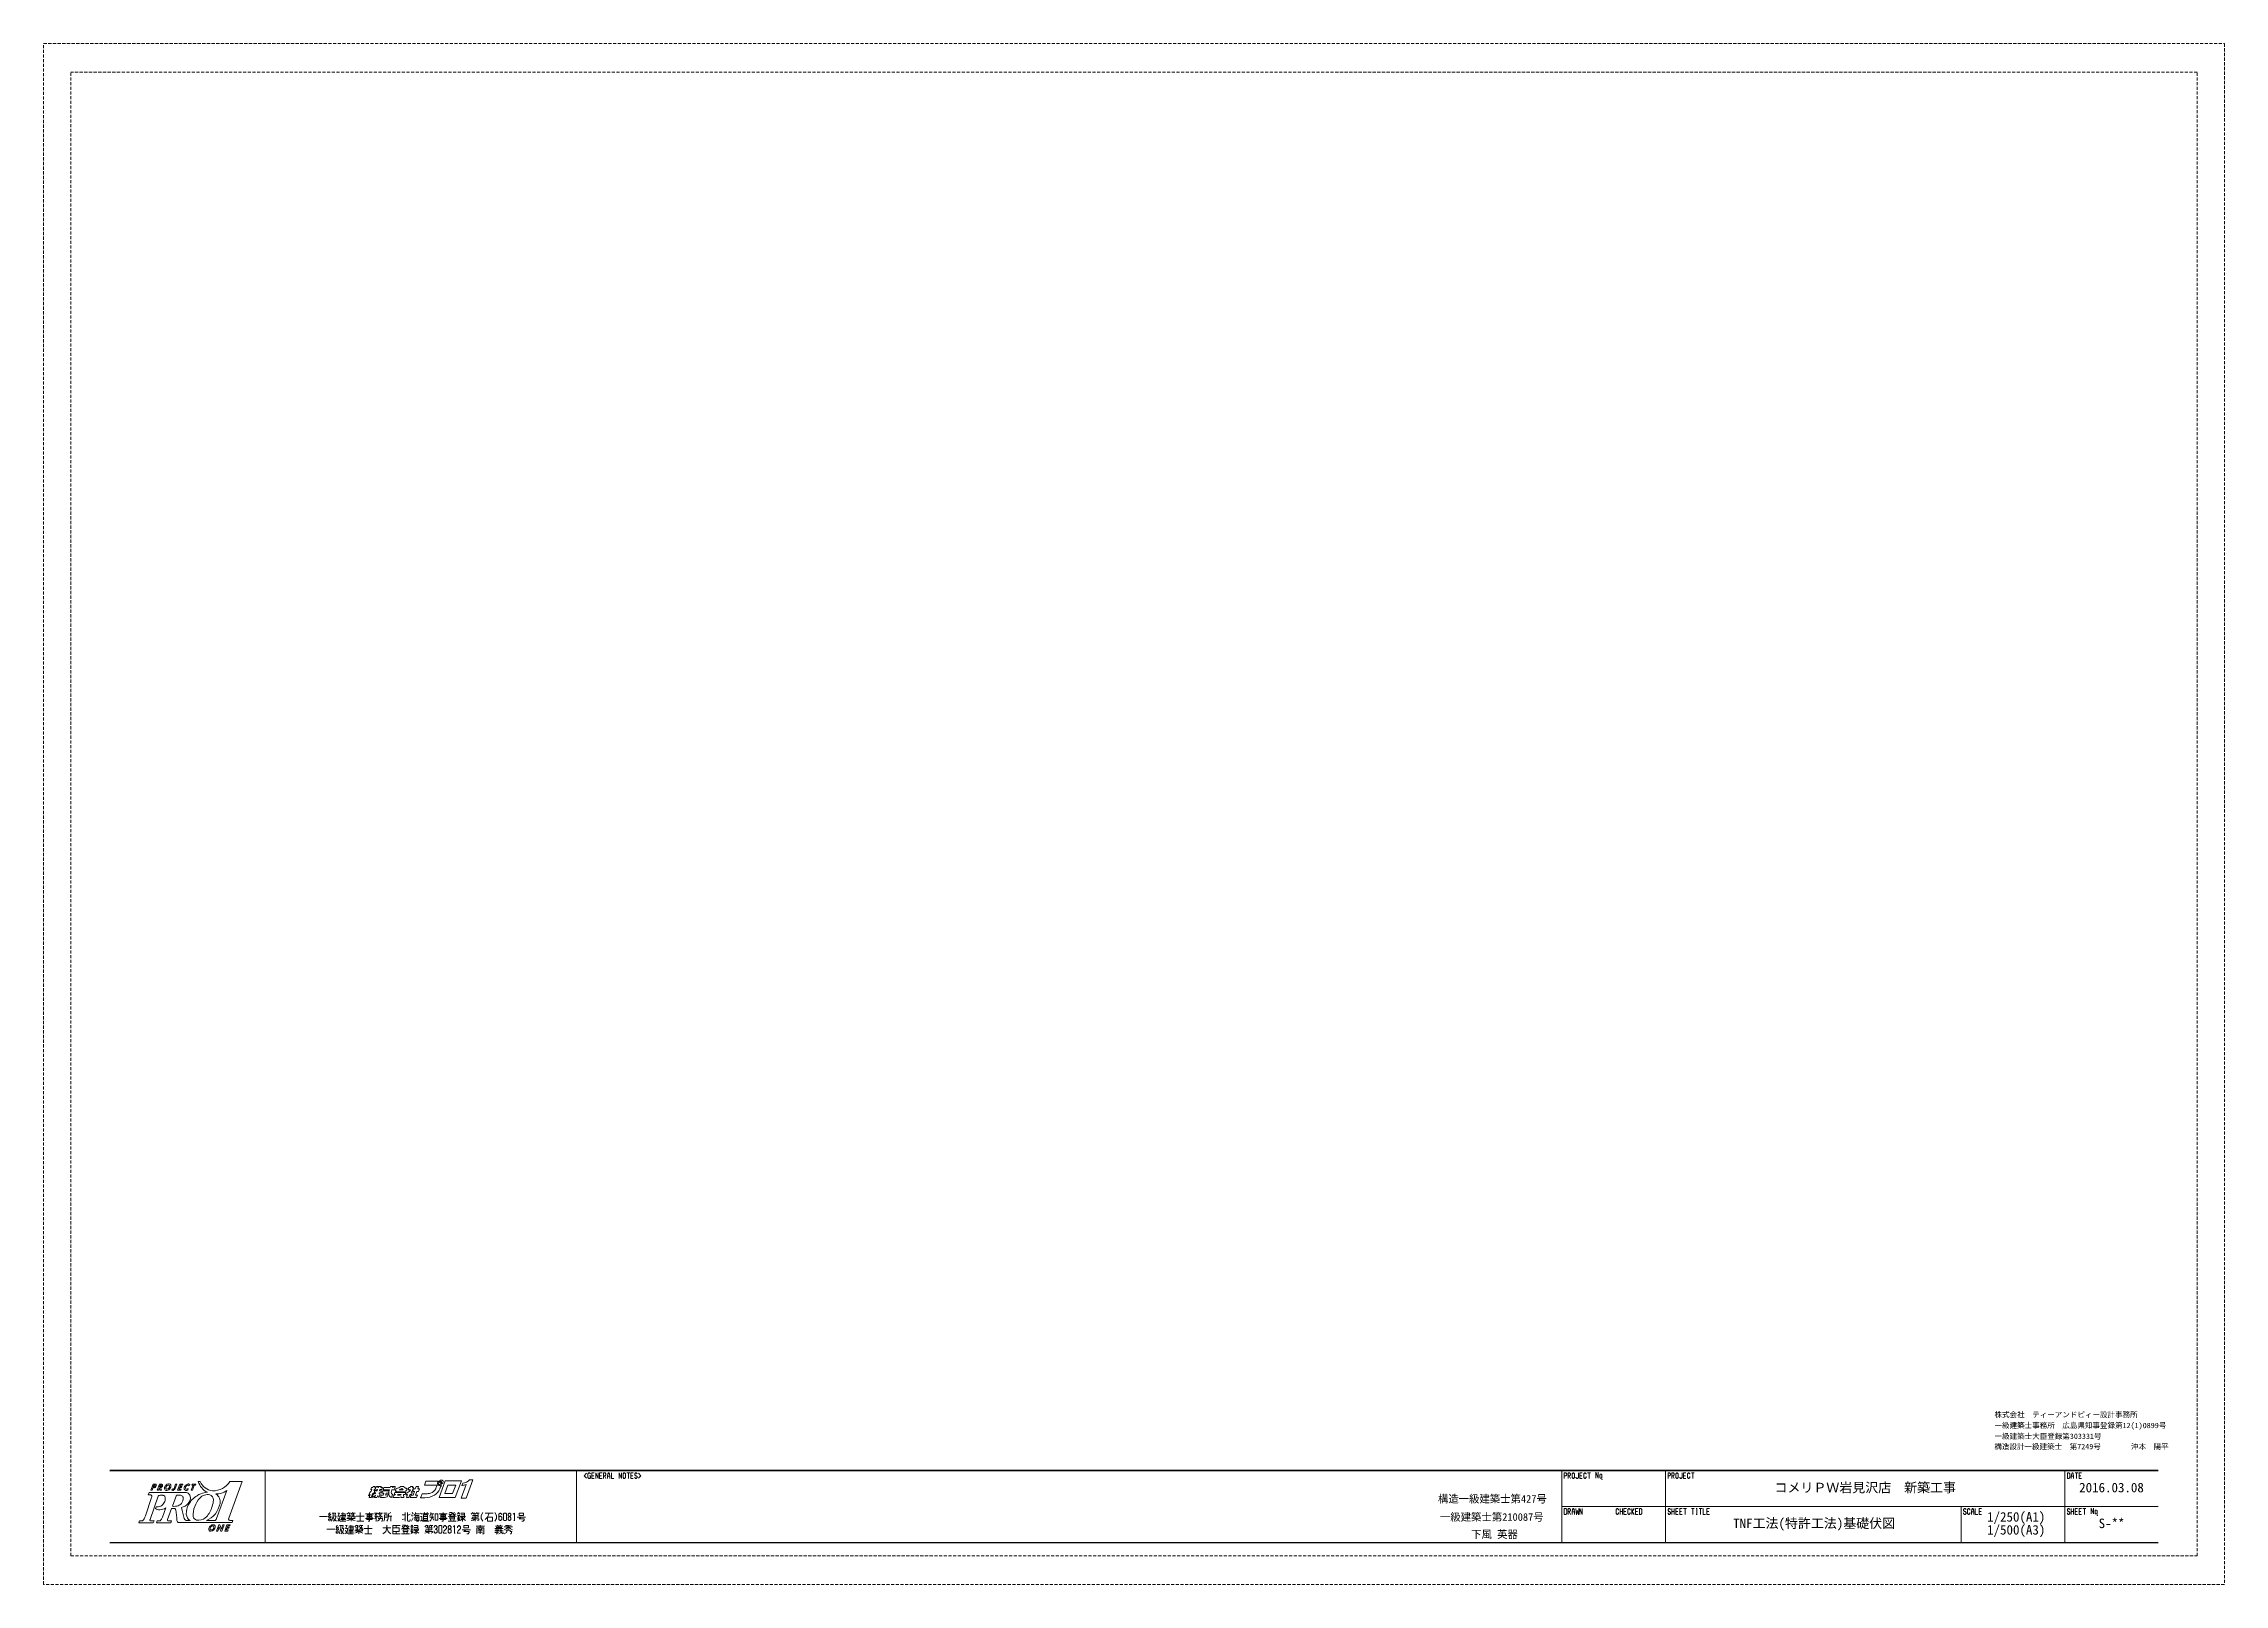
# Model space of a CAD drawing. Units: millimetres at full size, sheet at 1:250. Extents: x -1357173 to 354336, y -75979 to 4293964.
# Drawn here: x -82228 to 128022, y -73376 to 75124 of the extents above; entities that cross this region are included whole.
import ezdxf
from ezdxf.enums import TextEntityAlignment as Align

# ---------------------------------------------------------------- set-up
doc = ezdxf.new("R2010")
doc.units = ezdxf.units.MM
doc.header["$LTSCALE"] = 250
doc.linetypes.add('DASHED1', pattern=[1.8, 1.2, -0.6])
doc.layers.add('2-1', color=7, linetype='Continuous')
doc.layers.add('F-A', color=3, linetype='Continuous')
doc.layers.add('E-F', color=7, linetype='DASHED1', lineweight=9)
doc.layers.add('F-0', color=2, linetype='Continuous', lineweight=18)
doc.styles.add('ＭＳ ゴシック', font='')
doc.styles.get('ＭＳ ゴシック').set_extended_font_data('MS Gothic')

msp = doc.modelspace()

# ---------------------------------------------------------------- texts
at = {"layer": '2-1', "style": 'ＭＳ ゴシック'}
for s, p in [('株式会社\u3000ティーアンドピィー設計事務所', (105859.7, -57430.4)), ('一級建築士事務所\u3000広島県知事登録第12(1)0899号', (105859.7, -58472.5)), ('一級建築士大臣登録第303331号', (105859.7, -59514.6)), ('構造設計一級建築士\u3000第7249号\u3000\u3000\u3000\u3000沖本\u3000陽平', (105843.4, -60510.1))]:
    msp.add_text(s, height=518.7, dxfattribs=at).set_placement(p, align=Align.BOTTOM_LEFT)
at = {"layer": 'F-0', "color": 3, "style": 'ＭＳ ゴシック'}
for s, p in [('コメリＰＷ岩見沢店\u3000新築工事', (84647.3, -64775.5)), ('2016.03.08', (114022.3, -64775.5)), ('TNF工法(特許工法)基礎伏図', (80661.3, -68221.6)), ('1/250(A1)', (105147.3, -67600.5)), ('S-**', (115897.3, -68225.5)), ('1/500(A3)', (105147.3, -68850.5))]:
    msp.add_text(s, height=916.4, dxfattribs=at).set_placement(p, align=Align.BOTTOM_LEFT)
at = {"layer": 'F-A', "style": 'ＭＳ ゴシック'}
for s, p in [('構造一級建築士第427号', (52202.6, -65720.6)), ('一級建築士第210087号', (52397.3, -67469.4)), ('下風 英器', (55400.9, -69133.8))]:
    msp.add_text(s, height=733.1, dxfattribs=at).set_placement(p, align=Align.BOTTOM_LEFT)

# ---------------------------------------------------------------- linework, layer by layer
at = {"layer": 'E-F'}
for p, q in [((-82227.7, -73375.5), (-82227.7, 75124.5)), ((-82227.7, 75124.5), (128022.3, 75124.5)), ((128022.3, 75124.5), (128022.3, -73375.5)), ((-79602.7, -70625.5), (-79602.7, 72374.5)), ((125397.3, 72374.5), (-79602.7, 72374.5)), ((125397.3, -70625.5), (125397.3, 72374.5)), ((-79602.7, -70625.5), (125397.3, -70625.5)), ((128022.3, -73375.5), (-82227.7, -73375.5))]:
    msp.add_line(p, q, dxfattribs=at)
at = {"layer": 'F-0', "color": 3, "lineweight": 13}
for p, q in [((-75852.7, -62375.5), (121647.3, -62375.5)), ((-30852.7, -62425.5), (-30852.7, -69325.5)), ((64147.3, -62425.5), (64147.3, -69325.5)), ((74147.3, -62425.5), (74147.3, -69325.5)), ((112647.3, -69325.5), (112647.3, -62425.5)), ((64147.3, -65875.5), (121647.3, -65875.5)), ((102647.3, -69325.5), (102647.3, -65875.5)), ((-75852.7, -69325.5), (121647.3, -69325.5)), ((-75852.7, -69375.5), (121647.3, -69375.5))]:
    msp.add_line(p, q, dxfattribs=at)
at = {"layer": 'F-0', "color": 6, "lineweight": 20}
for p, q in [((-75852.7, -62425.5), (121647.3, -62425.5)), ((-29883.9, -62666.1), (-30118.3, -62900.5)), ((-30118.3, -62900.5), (-29883.9, -63134.9)), ((-29649.6, -62619.2), (-29743.3, -62713)), ((-29743.3, -62713), (-29743.3, -63088)), ((-29602.7, -62619.2), (-29649.6, -62619.2)), ((-29508.9, -62713), (-29602.7, -62619.2)), ((-29602.7, -62900.5), (-29508.9, -62900.5)), ((-29508.9, -62900.5), (-29508.9, -63181.7)), ((-29368.3, -62619.2), (-29368.3, -63181.7)), ((-29133.9, -62619.2), (-29368.3, -62619.2)), ((-29368.3, -62900.5), (-29180.8, -62900.5)), ((-28993.3, -62619.2), (-28758.9, -63181.7)), ((-28993.3, -63181.7), (-28993.3, -62619.2)), ((-28758.9, -63181.7), (-28758.9, -62619.2)), ((-28618.3, -62619.2), (-28618.3, -63181.7)), ((-28383.9, -62619.2), (-28618.3, -62619.2)), ((-28618.3, -62900.5), (-28430.8, -62900.5)), ((-28243.3, -62619.2), (-28102.7, -62619.2)), ((-28243.3, -62619.2), (-28243.3, -63181.7)), ((-28102.7, -62900.5), (-28243.3, -62900.5)), ((-28149.6, -62900.5), (-28008.9, -63181.7)), ((-28102.7, -62619.2), (-28008.9, -62713)), ((-28008.9, -62806.7), (-28102.7, -62900.5)), ((-28008.9, -62713), (-28008.9, -62806.7)), ((-27821.4, -62713), (-27868.3, -62947.4)), ((-27633.9, -62947.4), (-27868.3, -62947.4)), ((-27868.3, -62947.4), (-27868.3, -63181.7)), ((-27774.6, -62619.2), (-27821.4, -62713)), ((-27774.6, -62619.2), (-27727.7, -62619.2)), ((-27727.7, -62619.2), (-27680.8, -62713)), ((-27680.8, -62713), (-27633.9, -62947.4)), ((-27633.9, -62947.4), (-27633.9, -63181.7)), ((-27493.3, -62619.2), (-27493.3, -63181.7)), ((-26743.3, -62619.2), (-26508.9, -63181.7)), ((-26743.3, -63181.7), (-26743.3, -62619.2)), ((-26508.9, -63181.7), (-26508.9, -62619.2)), ((-26274.6, -62619.2), (-26368.3, -62713)), ((-26368.3, -62713), (-26368.3, -63088)), ((-26227.7, -62619.2), (-26274.6, -62619.2)), ((-26133.9, -62713), (-26227.7, -62619.2)), ((-26133.9, -63088), (-26133.9, -62713)), ((-25993.3, -62619.2), (-25712.1, -62619.2)), ((-25852.7, -62619.2), (-25852.7, -63181.7)), ((-25618.3, -62619.2), (-25618.3, -63181.7)), ((-25383.9, -62619.2), (-25618.3, -62619.2)), ((-25618.3, -62900.5), (-25430.8, -62900.5)), ((-25149.6, -62619.2), (-25243.3, -62713)), ((-25243.3, -62713), (-25243.3, -62806.7)), ((-25243.3, -62806.7), (-25149.6, -62900.5)), ((-25243.3, -63088), (-25243.3, -63041.1)), ((-25102.7, -62619.2), (-25149.6, -62619.2)), ((-25149.6, -62900.5), (-25102.7, -62900.5)), ((-25008.9, -62713), (-25102.7, -62619.2)), ((-25102.7, -62900.5), (-25008.9, -62994.2)), ((-25008.9, -62994.2), (-25008.9, -63088)), ((-24868.3, -62666.1), (-24633.9, -62900.5)), ((-24633.9, -62900.5), (-24868.3, -63134.9)), ((64381.7, -62619.2), (64522.3, -62619.2)), ((64381.7, -62619.2), (64381.7, -63181.7)), ((64522.3, -62900.5), (64381.7, -62900.5)), ((64522.3, -62619.2), (64616.1, -62713)), ((64616.1, -62806.7), (64522.3, -62900.5)), ((64616.1, -62713), (64616.1, -62806.7)), ((64756.7, -62619.2), (64897.3, -62619.2)), ((64756.7, -62619.2), (64756.7, -63181.7)), ((64897.3, -62900.5), (64756.7, -62900.5)), ((64850.4, -62900.5), (64991, -63181.7)), ((64897.3, -62619.2), (64991, -62713)), ((64991, -62806.7), (64897.3, -62900.5)), ((64991, -62713), (64991, -62806.7)), ((65225.4, -62619.2), (65131.7, -62713)), ((65131.7, -62713), (65131.7, -63088)), ((65272.3, -62619.2), (65225.4, -62619.2)), ((65366.1, -62713), (65272.3, -62619.2)), ((65366.1, -63088), (65366.1, -62713)), ((65506.7, -63088), (65506.7, -63041.1)), ((65741.1, -62619.2), (65741.1, -63088)), ((65881.7, -62619.2), (65881.7, -63181.7)), ((66116.1, -62619.2), (65881.7, -62619.2)), ((65881.7, -62900.5), (66069.2, -62900.5)), ((66350.4, -62619.2), (66256.7, -62713)), ((66256.7, -62713), (66256.7, -63088)), ((66397.3, -62619.2), (66350.4, -62619.2)), ((66491.1, -62713), (66397.3, -62619.2)), ((66491.1, -62759.9), (66491.1, -62713)), ((66491.1, -63088), (66491.1, -62994.2)), ((66631.7, -62619.2), (66912.9, -62619.2)), ((66772.3, -62619.2), (66772.3, -63181.7)), ((67428.6, -62572.4), (67662.9, -63134.9)), ((67428.6, -63134.9), (67428.6, -62572.4)), ((67662.9, -63134.9), (67662.9, -62572.4)), ((67850.4, -62759.9), (67803.5, -62806.7)), ((67803.5, -62806.7), (67803.5, -63088)), ((67944.2, -62759.9), (67850.4, -62759.9)), ((67991.1, -62806.7), (67944.2, -62759.9)), ((67991.1, -63088), (67991.1, -62806.7)), ((74381.7, -62619.2), (74522.3, -62619.2)), ((74381.7, -62619.2), (74381.7, -63181.7)), ((74522.3, -62900.5), (74381.7, -62900.5)), ((74522.3, -62619.2), (74616, -62713)), ((74616, -62806.7), (74522.3, -62900.5)), ((74616, -62713), (74616, -62806.7)), ((74756.7, -62619.2), (74897.3, -62619.2)), ((74756.7, -62619.2), (74756.7, -63181.7)), ((74897.3, -62900.5), (74756.7, -62900.5)), ((74850.4, -62900.5), (74991, -63181.7)), ((74897.3, -62619.2), (74991, -62713)), ((74991, -62806.7), (74897.3, -62900.5)), ((74991, -62713), (74991, -62806.7)), ((75225.4, -62619.2), (75131.7, -62713)), ((75131.7, -62713), (75131.7, -63088)), ((75272.3, -62619.2), (75225.4, -62619.2)), ((75366.1, -62713), (75272.3, -62619.2)), ((75366.1, -63088), (75366.1, -62713)), ((75506.7, -63088), (75506.7, -63041.1)), ((75741, -62619.2), (75741, -63088)), ((75881.7, -62619.2), (75881.7, -63181.7)), ((76116.1, -62619.2), (75881.7, -62619.2)), ((75881.7, -62900.5), (76069.2, -62900.5)), ((76350.4, -62619.2), (76256.7, -62713)), ((76256.7, -62713), (76256.7, -63088)), ((76397.3, -62619.2), (76350.4, -62619.2)), ((76491, -62713), (76397.3, -62619.2)), ((76491, -62759.9), (76491, -62713)), ((76491, -63088), (76491, -62994.2)), ((76631.7, -62619.2), (76912.9, -62619.2)), ((76772.3, -62619.2), (76772.3, -63181.7)), ((112881.7, -62619.2), (113022.3, -62619.2)), ((112881.7, -62619.2), (112881.7, -63181.7)), ((113022.3, -62619.2), (113116.1, -62713)), ((113116.1, -62713), (113116.1, -63088)), ((113303.6, -62713), (113256.7, -62947.4)), ((113491.1, -62947.4), (113256.7, -62947.4)), ((113256.7, -62947.4), (113256.7, -63181.7)), ((113350.4, -62619.2), (113303.6, -62713)), ((113350.4, -62619.2), (113397.3, -62619.2)), ((113397.3, -62619.2), (113444.2, -62713)), ((113444.2, -62713), (113491.1, -62947.4)), ((113491.1, -62947.4), (113491.1, -63181.7)), ((113631.7, -62619.2), (113912.9, -62619.2)), ((113772.3, -62619.2), (113772.3, -63181.7)), ((114006.7, -62619.2), (114006.7, -63181.7)), ((114241.1, -62619.2), (114006.7, -62619.2)), ((114006.7, -62900.5), (114194.2, -62900.5)), ((-29743.3, -63088), (-29649.6, -63181.7)), ((-29649.6, -63181.7), (-29602.7, -63181.7)), ((-29602.7, -63181.7), (-29508.9, -63088)), ((-29368.3, -63181.7), (-29133.9, -63181.7)), ((-28618.3, -63181.7), (-28383.9, -63181.7)), ((-27493.3, -63181.7), (-27258.9, -63181.7)), ((-26368.3, -63088), (-26274.6, -63181.7)), ((-26274.6, -63181.7), (-26227.7, -63181.7)), ((-26227.7, -63181.7), (-26133.9, -63088)), ((-25618.3, -63181.7), (-25383.9, -63181.7)), ((-25149.6, -63181.7), (-25243.3, -63088)), ((-25102.7, -63181.7), (-25149.6, -63181.7)), ((-25008.9, -63088), (-25102.7, -63181.7)), ((65131.7, -63088), (65225.4, -63181.7)), ((65225.4, -63181.7), (65272.3, -63181.7)), ((65272.3, -63181.7), (65366.1, -63088)), ((65600.4, -63181.7), (65506.7, -63088)), ((65647.3, -63181.7), (65600.4, -63181.7)), ((65741.1, -63088), (65647.3, -63181.7)), ((65881.7, -63181.7), (66116.1, -63181.7)), ((66256.7, -63088), (66350.4, -63181.7)), ((66350.4, -63181.7), (66397.3, -63181.7)), ((66397.3, -63181.7), (66491.1, -63088)), ((67803.5, -63088), (67850.4, -63134.9)), ((67850.4, -63134.9), (67944.2, -63134.9)), ((67944.2, -63134.9), (67991.1, -63088)), ((68037.9, -63228.6), (67991.1, -63275.5)), ((67991.1, -63228.6), (68037.9, -63275.5)), ((68037.9, -63228.6), (67991.1, -63228.6)), ((67991.1, -63228.6), (67991.1, -63275.5)), ((67991.1, -63275.5), (68037.9, -63275.5)), ((68037.9, -63275.5), (68037.9, -63228.6)), ((75131.7, -63088), (75225.4, -63181.7)), ((75225.4, -63181.7), (75272.3, -63181.7)), ((75272.3, -63181.7), (75366.1, -63088)), ((75600.4, -63181.7), (75506.7, -63088)), ((75647.3, -63181.7), (75600.4, -63181.7)), ((75741, -63088), (75647.3, -63181.7)), ((75881.7, -63181.7), (76116.1, -63181.7)), ((76256.7, -63088), (76350.4, -63181.7)), ((76350.4, -63181.7), (76397.3, -63181.7)), ((76397.3, -63181.7), (76491, -63088)), ((113022.3, -63181.7), (112881.7, -63181.7)), ((113116.1, -63088), (113022.3, -63181.7)), ((114006.7, -63181.7), (114241.1, -63181.7)), ((64381.7, -66069.2), (64522.3, -66069.2)), ((64381.7, -66069.2), (64381.7, -66631.7)), ((64522.3, -66631.7), (64381.7, -66631.7)), ((64522.3, -66069.2), (64616.1, -66163)), ((64616.1, -66538), (64522.3, -66631.7)), ((64616.1, -66163), (64616.1, -66538)), ((64756.7, -66069.2), (64897.3, -66069.2)), ((64756.7, -66069.2), (64756.7, -66631.7)), ((64897.3, -66350.5), (64756.7, -66350.5)), ((64850.4, -66350.5), (64991, -66631.7)), ((64897.3, -66069.2), (64991, -66163)), ((64991, -66256.7), (64897.3, -66350.5)), ((64991, -66163), (64991, -66256.7)), ((65178.6, -66163), (65131.7, -66397.4)), ((65366.1, -66397.4), (65131.7, -66397.4)), ((65131.7, -66397.4), (65131.7, -66631.7)), ((65225.4, -66069.2), (65178.6, -66163)), ((65225.4, -66069.2), (65272.3, -66069.2)), ((65272.3, -66069.2), (65319.2, -66163)), ((65319.2, -66163), (65366.1, -66397.4)), ((65366.1, -66397.4), (65366.1, -66631.7)), ((65506.7, -66069.2), (65553.6, -66678.6)), ((65553.6, -66678.6), (65647.3, -66256.7)), ((65647.3, -66256.7), (65741.1, -66678.6)), ((65741.1, -66678.6), (65787.9, -66069.2)), ((65881.7, -66069.2), (66116.1, -66631.7)), ((65881.7, -66631.7), (65881.7, -66069.2)), ((66116.1, -66631.7), (66116.1, -66069.2)), ((69475.4, -66069.2), (69381.7, -66163)), ((69381.7, -66163), (69381.7, -66538)), ((69381.7, -66538), (69475.4, -66631.7)), ((69522.3, -66069.2), (69475.4, -66069.2)), ((69475.4, -66631.7), (69522.3, -66631.7)), ((69616, -66163), (69522.3, -66069.2)), ((69522.3, -66631.7), (69616, -66538)), ((69616, -66209.9), (69616, -66163)), ((69616, -66538), (69616, -66444.2)), ((69756.7, -66069.2), (69756.7, -66631.7)), ((69756.7, -66350.5), (69991, -66350.5)), ((69991, -66069.2), (69991, -66631.7)), ((70131.7, -66069.2), (70131.7, -66631.7)), ((70366.1, -66069.2), (70131.7, -66069.2)), ((70131.7, -66350.5), (70319.2, -66350.5)), ((70131.7, -66631.7), (70366.1, -66631.7)), ((70600.4, -66069.2), (70506.7, -66163)), ((70506.7, -66163), (70506.7, -66538)), ((70506.7, -66538), (70600.4, -66631.7)), ((70647.3, -66069.2), (70600.4, -66069.2)), ((70600.4, -66631.7), (70647.3, -66631.7)), ((70741, -66163), (70647.3, -66069.2)), ((70647.3, -66631.7), (70741, -66538)), ((70741, -66209.9), (70741, -66163)), ((70741, -66538), (70741, -66444.2)), ((70881.7, -66069.2), (70881.7, -66631.7)), ((70928.5, -66350.5), (70881.7, -66397.4)), ((71116.1, -66069.2), (70928.5, -66350.5)), ((70928.5, -66350.5), (71116.1, -66631.7)), ((71256.7, -66069.2), (71256.7, -66631.7)), ((71491, -66069.2), (71256.7, -66069.2)), ((71256.7, -66350.5), (71444.2, -66350.5)), ((71256.7, -66631.7), (71491, -66631.7)), ((71631.7, -66069.2), (71772.3, -66069.2)), ((71631.7, -66069.2), (71631.7, -66631.7)), ((71772.3, -66631.7), (71631.7, -66631.7)), ((71772.3, -66069.2), (71866, -66163)), ((71866, -66538), (71772.3, -66631.7)), ((71866, -66163), (71866, -66538)), ((74475.4, -66069.2), (74381.7, -66163)), ((74381.7, -66163), (74381.7, -66256.7)), ((74381.7, -66256.7), (74475.4, -66350.5)), ((74381.7, -66538), (74381.7, -66491.1)), ((74475.4, -66631.7), (74381.7, -66538)), ((74522.3, -66069.2), (74475.4, -66069.2)), ((74475.4, -66350.5), (74522.3, -66350.5)), ((74522.3, -66631.7), (74475.4, -66631.7)), ((74616, -66163), (74522.3, -66069.2)), ((74522.3, -66350.5), (74616, -66444.2)), ((74616, -66538), (74522.3, -66631.7)), ((74616, -66444.2), (74616, -66538)), ((74756.7, -66069.2), (74756.7, -66631.7)), ((74756.7, -66350.5), (74991, -66350.5)), ((74991, -66069.2), (74991, -66631.7)), ((75131.7, -66069.2), (75131.7, -66631.7)), ((75366.1, -66069.2), (75131.7, -66069.2)), ((75131.7, -66350.5), (75319.2, -66350.5)), ((75131.7, -66631.7), (75366.1, -66631.7)), ((75506.7, -66069.2), (75506.7, -66631.7)), ((75741, -66069.2), (75506.7, -66069.2)), ((75506.7, -66350.5), (75694.2, -66350.5)), ((75506.7, -66631.7), (75741, -66631.7)), ((75881.7, -66069.2), (76162.9, -66069.2)), ((76022.3, -66069.2), (76022.3, -66631.7)), ((76631.7, -66069.2), (76912.9, -66069.2)), ((76772.3, -66069.2), (76772.3, -66631.7)), ((77100.4, -66069.2), (77194.2, -66069.2)), ((77100.4, -66631.7), (77194.2, -66631.7)), ((77147.3, -66069.2), (77147.3, -66631.7)), ((77381.7, -66069.2), (77662.9, -66069.2)), ((77522.3, -66069.2), (77522.3, -66631.7)), ((77756.7, -66069.2), (77756.7, -66631.7)), ((77756.7, -66631.7), (77991.1, -66631.7)), ((78131.7, -66069.2), (78131.7, -66631.7)), ((78366, -66069.2), (78131.7, -66069.2)), ((78131.7, -66350.5), (78319.2, -66350.5)), ((78131.7, -66631.7), (78366, -66631.7)), ((102975.4, -66069.2), (102881.7, -66163)), ((102881.7, -66163), (102881.7, -66256.7)), ((102881.7, -66256.7), (102975.4, -66350.5)), ((102881.7, -66538), (102881.7, -66491.1)), ((102975.4, -66631.7), (102881.7, -66538)), ((103022.3, -66069.2), (102975.4, -66069.2)), ((102975.4, -66350.5), (103022.3, -66350.5)), ((103022.3, -66631.7), (102975.4, -66631.7)), ((103116, -66163), (103022.3, -66069.2)), ((103022.3, -66350.5), (103116, -66444.2)), ((103116, -66538), (103022.3, -66631.7)), ((103116, -66444.2), (103116, -66538)), ((103350.4, -66069.2), (103256.7, -66163)), ((103256.7, -66163), (103256.7, -66538)), ((103256.7, -66538), (103350.4, -66631.7)), ((103397.3, -66069.2), (103350.4, -66069.2)), ((103350.4, -66631.7), (103397.3, -66631.7)), ((103491, -66163), (103397.3, -66069.2)), ((103397.3, -66631.7), (103491, -66538)), ((103491, -66209.9), (103491, -66163)), ((103491, -66538), (103491, -66444.2)), ((103678.5, -66163), (103631.7, -66397.4)), ((103866, -66397.4), (103631.7, -66397.4)), ((103631.7, -66397.4), (103631.7, -66631.7)), ((103725.4, -66069.2), (103678.5, -66163)), ((103725.4, -66069.2), (103772.3, -66069.2)), ((103772.3, -66069.2), (103819.2, -66163)), ((103819.2, -66163), (103866, -66397.4)), ((103866, -66397.4), (103866, -66631.7)), ((104006.7, -66069.2), (104006.7, -66631.7)), ((104006.7, -66631.7), (104241, -66631.7)), ((104381.7, -66069.2), (104381.7, -66631.7)), ((104616, -66069.2), (104381.7, -66069.2)), ((104381.7, -66350.5), (104569.2, -66350.5)), ((104381.7, -66631.7), (104616, -66631.7)), ((112975.4, -66069.2), (112881.7, -66163)), ((112881.7, -66163), (112881.7, -66256.7)), ((112881.7, -66256.7), (112975.4, -66350.5)), ((112881.7, -66538), (112881.7, -66491.1)), ((112975.4, -66631.7), (112881.7, -66538)), ((113022.3, -66069.2), (112975.4, -66069.2)), ((112975.4, -66350.5), (113022.3, -66350.5)), ((113022.3, -66631.7), (112975.4, -66631.7)), ((113116.1, -66163), (113022.3, -66069.2)), ((113022.3, -66350.5), (113116.1, -66444.2)), ((113116.1, -66538), (113022.3, -66631.7)), ((113116.1, -66444.2), (113116.1, -66538)), ((113256.7, -66069.2), (113256.7, -66631.7)), ((113256.7, -66350.5), (113491.1, -66350.5)), ((113491.1, -66069.2), (113491.1, -66631.7)), ((113631.7, -66069.2), (113631.7, -66631.7)), ((113866.1, -66069.2), (113631.7, -66069.2)), ((113631.7, -66350.5), (113819.2, -66350.5)), ((113631.7, -66631.7), (113866.1, -66631.7)), ((114006.7, -66069.2), (114006.7, -66631.7)), ((114241.1, -66069.2), (114006.7, -66069.2)), ((114006.7, -66350.5), (114194.2, -66350.5)), ((114006.7, -66631.7), (114241.1, -66631.7)), ((114381.7, -66069.2), (114662.9, -66069.2)), ((114522.3, -66069.2), (114522.3, -66631.7)), ((115178.6, -66022.4), (115412.9, -66584.9)), ((115178.6, -66584.9), (115178.6, -66022.4)), ((115412.9, -66584.9), (115412.9, -66022.4)), ((115600.4, -66209.9), (115553.6, -66256.7)), ((115553.6, -66256.7), (115553.6, -66538)), ((115553.6, -66538), (115600.4, -66584.9)), ((115694.2, -66209.9), (115600.4, -66209.9)), ((115600.4, -66584.9), (115694.2, -66584.9)), ((115741.1, -66256.7), (115694.2, -66209.9)), ((115694.2, -66584.9), (115741.1, -66538)), ((115741.1, -66538), (115741.1, -66256.7)), ((115787.9, -66678.6), (115741.1, -66725.5)), ((115741.1, -66678.6), (115787.9, -66725.5)), ((115787.9, -66678.6), (115741.1, -66678.6)), ((115741.1, -66678.6), (115741.1, -66725.5)), ((115741.1, -66725.5), (115787.9, -66725.5)), ((115787.9, -66725.5), (115787.9, -66678.6))]:
    msp.add_line(p, q, dxfattribs=at)
at = {"layer": 'F-0'}
for p, q in [((-60852.7, -62425.5), (-60852.7, -69325.5)), ((-71820.7, -64999.8), (-72413.7, -66758.2)), ((-72064.1, -64531.6), (-72135, -64730.4)), ((-72064.1, -64531.6), (-68437.1, -64531.9)), ((-71970, -67111), (-71174.7, -64873.4)), ((-71884.8, -64302.5), (-71669.1, -63709.5)), ((-71884.8, -64302.5), (-71769.2, -64302.5)), ((-71820.7, -64999.8), (-71801.1, -64929.5)), ((-71688.5, -64080.7), (-71769.2, -64302.5)), ((-71669.1, -63709.5), (-71506.3, -63709.5)), ((-71588.3, -63805.5), (-71653.5, -63984.8)), ((-71653.5, -63984.8), (-71623.6, -63984.7)), ((-71588.3, -63805.5), (-71543.9, -63806.2)), ((-71057.3, -63709.5), (-71273, -64302.5)), ((-71273, -64302.5), (-71157.4, -64302.5)), ((-71157.4, -64302.5), (-71070.4, -64063.4)), ((-71070.4, -64063.4), (-71011.7, -64302.5)), ((-71057.3, -63709.5), (-70894.6, -63709.6)), ((-70975.9, -63803.9), (-71040.8, -63982.4)), ((-71011.7, -64302.5), (-70871.7, -64302.5)), ((-70871.7, -64302.5), (-70948.3, -64052.4)), ((-70557.6, -64005.2), (-70556.4, -64002)), ((-69766.2, -64177.4), (-69871.1, -64262.3)), ((-69417.3, -64788.9), (-69813.3, -65853.9)), ((-69501.6, -63709.5), (-69656.3, -64133.9)), ((-69385.9, -63709.5), (-69542.9, -64139.2)), ((-69501.6, -63709.5), (-69385.9, -63709.5)), ((-69323.4, -64302.5), (-69107.6, -63709.5)), ((-69016.5, -64302.5), (-69323.4, -64302.5)), ((-69112.7, -64041.4), (-69171.2, -64201.8)), ((-69171.2, -64201.8), (-68979.9, -64201.8)), ((-68928.6, -64041.4), (-69112.7, -64041.4)), ((-69107.6, -63709.5), (-68800.8, -63709.5)), ((-69028.5, -63810.2), (-69076.1, -63940.7)), ((-69076.1, -63940.7), (-68892, -63940.7)), ((-68837.3, -63810.2), (-69028.5, -63810.2)), ((-68979.9, -64201.8), (-69016.5, -64302.5)), ((-68892, -63940.7), (-68928.6, -64041.4)), ((-68800.8, -63709.5), (-68837.3, -63810.2)), ((-68289.2, -64145.2), (-68339.3, -64282.8)), ((-68187.9, -63866.8), (-68138.7, -63727.6)), ((-67817.5, -63810.2), (-67996.7, -64302.5)), ((-67996.7, -64302.5), (-67880.9, -64302.5)), ((-67900.5, -63709.5), (-67937, -63810.2)), ((-67937, -63810.2), (-67817.5, -63810.2)), ((-67545.6, -63709.5), (-67900.5, -63709.5)), ((-67880.9, -64302.5), (-67701.8, -63810.2)), ((-67701.8, -63810.2), (-67582.2, -63810.2)), ((-67582.2, -63810.2), (-67545.6, -63709.5)), ((-67143.3, -63463.7), (-67311.7, -63463.7)), ((-64575.5, -64339.7), (-65546.2, -67017.2)), ((-64377, -67009.4), (-63096.5, -63463.7)), ((-63096.5, -63463.7), (-64259.1, -63463.7)), ((-50900.6, -64827.6), (-50788.4, -64519.4)), ((-50855.8, -65015.5), (-50744.9, -64710.9)), ((-50646.3, -65015.5), (-50855.8, -65015.5)), ((-50611.4, -64032.9), (-50685, -64235.2)), ((-50685, -64235.2), (-50571.8, -64235.2)), ((-50487.2, -64578.4), (-50646.3, -65015.5)), ((-50611.4, -64032.9), (-50498.2, -64032.9)), ((-50552.8, -65003.4), (-50450.3, -64721.7)), ((-50498.2, -64032.9), (-50465.3, -63942.6)), ((-50433.4, -64695.2), (-50487.2, -64578.4)), ((-50465.3, -63942.6), (-50255.8, -63942.6)), ((-50329.5, -64409.8), (-50433.4, -64695.2)), ((-50362.3, -64235.2), (-50388.6, -64307.4)), ((-50388.6, -64307.4), (-50329.5, -64409.8)), ((-50284, -64235.2), (-50362.3, -64235.2)), ((-50353.6, -64551.9), (-50278.6, -64346)), ((-50353.6, -64551.9), (-50210.3, -64551.9)), ((-50152, -64325.5), (-50341, -64325.5)), ((-50312.7, -65015.5), (-50231.2, -64791.5)), ((-50088.8, -65015.5), (-50312.7, -65015.5)), ((-50255.8, -63942.6), (-50288.7, -64032.9)), ((-50288.7, -64032.9), (-50210.4, -64032.9)), ((-50210.4, -64032.9), (-50284, -64235.2)), ((-50278.6, -64346), (-50069.1, -64346)), ((-50145.9, -63958.3), (-49962.9, -63958.3)), ((-50030.9, -64241.2), (-50096, -64241.2)), ((-50011.7, -64803.5), (-50088.8, -65015.5)), ((-50069.1, -64346), (-50030.9, -64241.2)), ((-49962.9, -63958.3), (-49989.6, -64031.7)), ((-49989.6, -64031.7), (-49954.7, -64031.7)), ((-49954.7, -64031.7), (-49922.3, -63942.6)), ((-49922.3, -63942.6), (-49698.3, -63942.6)), ((-49790.4, -64721.7), (-49893, -65003.4)), ((-49728.6, -64551.9), (-49871.9, -64551.9)), ((-49807, -64241.2), (-49845.1, -64346)), ((-49845.1, -64346), (-49653.7, -64346)), ((-49628.8, -64241.2), (-49807, -64241.2)), ((-49681.6, -64786.7), (-49760.5, -65003.4)), ((-49698.3, -63942.6), (-49730.4, -64030.9)), ((-49730.4, -64030.9), (-49552.2, -64030.9)), ((-49653.7, -64346), (-49728.6, -64551.9)), ((-49499.8, -64786.7), (-49681.6, -64786.7)), ((-49552.2, -64030.9), (-49628.8, -64241.2)), ((-49526.9, -64361.6), (-49605.3, -64577.2)), ((-49605.3, -64577.2), (-49423.6, -64577.2)), ((-48921.2, -64361.6), (-49526.9, -64361.6)), ((-49423.6, -64577.2), (-49499.8, -64786.7)), ((-49415.2, -64054.6), (-48815.5, -64054.6)), ((-49186.3, -64577.2), (-49258.7, -64775.9)), ((-49186.3, -64577.2), (-48992.5, -64577.2)), ((-49010.3, -64725.3), (-49090, -64944.4)), ((-48992.5, -64577.2), (-48935.5, -64420.6)), ((-48895.7, -64275), (-48921.2, -64361.6)), ((-48815.5, -64054.6), (-48775.2, -63943.8)), ((-48775.2, -63943.8), (-48542.8, -63943.8)), ((-48586.7, -64722.6), (-48693.6, -65016.4)), ((-48423.7, -64274.9), (-48663.3, -64274.9)), ((-48542.8, -63943.8), (-48583.1, -64054.6)), ((-48583.1, -64054.6), (-48538.6, -64054.6)), ((-48556.8, -65004.7), (-48478.4, -64789.1)), ((-48556.8, -65004.7), (-48175.3, -65002.5)), ((-48538.6, -64054.6), (-48507.9, -63943.8)), ((-48507.9, -63943.8), (-48345.3, -63943.8)), ((-48478.4, -64789.1), (-48385.6, -64789.1)), ((-48446, -64700), (-48375.8, -64507.3)), ((-48446, -64700), (-48312.3, -64700)), ((-48343.5, -64054.6), (-48423.7, -64274.9)), ((-48312.3, -64700), (-48385.6, -64789.1)), ((-48375.8, -64507.3), (-47304.2, -64507.3)), ((-48345.3, -63943.8), (-48373.6, -64054.6)), ((-48373.6, -64054.6), (-48343.5, -64054.6)), ((-48322.8, -64361.6), (-48239.5, -64132.8)), ((-48322.8, -64361.6), (-48235.2, -64346)), ((-48272.9, -64449.6), (-48235.2, -64346)), ((-47360.2, -64449.6), (-48272.9, -64449.6)), ((-48036.6, -64700), (-48106.2, -64785.5)), ((-48036.6, -64700), (-47776.5, -64700)), ((-47944.8, -64259.3), (-47554.6, -64259.3)), ((-47776.5, -64700), (-47771.1, -64761.4)), ((-47774.6, -63943.8), (-47495.2, -63943.8)), ((-47745.6, -65015.5), (-47751, -64954.1)), ((-47489.1, -65015.5), (-47745.6, -65015.5)), ((-47520, -64700), (-47489.1, -65015.5)), ((-47374.3, -64700), (-47520, -64700)), ((-47304.2, -64507.3), (-47374.3, -64700)), ((-47322.9, -64347.2), (-47360.2, -64449.6)), ((-47251.2, -64361.6), (-47322.9, -64347.2)), ((-47177, -64521.8), (-47271.2, -64780.7)), ((-47167.9, -64132.8), (-47251.2, -64361.6)), ((-47238.7, -65015.5), (-47131.3, -64720.4)), ((-47020.7, -65015.5), (-47238.7, -65015.5)), ((-47006.9, -64054.6), (-47081.9, -64260.5)), ((-47081.9, -64260.5), (-46856.7, -64260.5)), ((-46896.7, -64674.7), (-47020.7, -65015.5)), ((-46884.1, -64054.6), (-47006.9, -64054.6)), ((-46896.7, -64674.7), (-46802.4, -64792.7)), ((-46843.8, -63943.8), (-46884.1, -64054.6)), ((-46802.4, -64792.7), (-46879.1, -65003.4)), ((-46879.1, -65003.4), (-46280.6, -65003.4)), ((-46843.8, -63943.8), (-46627.1, -63943.8)), ((-46710.3, -64539.9), (-46793.6, -64768.6)), ((-46793.6, -64768.6), (-46609.4, -64768.6)), ((-46788.6, -64460.4), (-46710.3, -64539.9)), ((-46627.1, -63943.8), (-46667.4, -64054.6)), ((-46667.4, -64054.6), (-46559, -64054.6)), ((-46644.8, -64415.8), (-46558.8, -64179.8)), ((-46481, -64415.8), (-46644.8, -64415.8)), ((-46559, -64054.6), (-46628.3, -64244.8)), ((-46609.4, -64768.6), (-46481, -64415.8)), ((-46558.8, -64179.8), (-46395.1, -64179.8)), ((-46395.1, -64179.8), (-46309.2, -63943.8)), ((-46249.8, -64415.8), (-46378.2, -64768.6)), ((-46195.2, -64768.6), (-46378.2, -64768.6)), ((-46309.2, -63943.8), (-46078, -63943.8)), ((-46280.6, -65003.4), (-46195.2, -64768.6)), ((-46086, -64415.8), (-46249.8, -64415.8)), ((-46078, -63943.8), (-46163.9, -64179.8)), ((-46163.9, -64179.8), (-46000.1, -64179.8)), ((-46000.1, -64179.8), (-46086, -64415.8)), ((-45738.2, -64637.8), (-45883.3, -65036.6)), ((-45883.3, -65036.6), (-45461.4, -65035.6)), ((-45738.2, -64637.8), (-45349.3, -64637.7)), ((-45363.3, -63418.2), (-45508.5, -63817.1)), ((-45508.5, -63817.1), (-44290.7, -63817.1)), ((-45363.3, -63418.2), (-44160.9, -63418.2)), ((-44290.7, -63817.1), (-44373.4, -64044)), ((-44093.8, -65004.1), (-43511.7, -63404.7)), ((-42536.7, -65004.1), (-44093.8, -65004.1)), ((-43256.8, -63805.5), (-43547.1, -64603.2)), ((-43547.1, -64603.2), (-42791.6, -64603.2)), ((-43511.7, -63404.7), (-41954.6, -63404.7)), ((-42501.2, -63805.5), (-43256.8, -63805.5)), ((-42791.6, -64603.2), (-42501.2, -63805.5)), ((-41954.6, -63404.7), (-42536.7, -65004.1)), ((-41500.2, -63739.8), (-41982.5, -65065)), ((-41982.5, -65065), (-41490.1, -65065)), ((-41820.8, -63614.7), (-41905.2, -63846.7)), ((-41500.2, -63739.8), (-41605.6, -63779.8)), ((-41490.1, -65065), (-40849.6, -63305.3)), ((-40849.6, -63305.3), (-41161.5, -63305.3)), ((-72968.5, -67248.3), (-73034.3, -67429.3)), ((-72968.5, -67248.3), (-72726.7, -67248.1)), ((-71584.3, -67248.3), (-71918.2, -67248.3)), ((-71650.2, -67429.3), (-71584.3, -67248.3)), ((-71379.1, -65890.8), (-71433, -66066.2)), ((-71345.7, -67429.3), (-71279.8, -67248.3)), ((-71279.8, -67248.3), (-71049, -67248.3)), ((-70450.3, -66012.6), (-70774.4, -66893.3)), ((-69883.4, -66057.4), (-70278.1, -67131.9)), ((-70226.4, -67246.4), (-70189.2, -67248.3)), ((-69895.4, -67248.3), (-70189.2, -67248.3)), ((-69961.5, -67429.3), (-69895.4, -67248.3)), ((-69373, -67199.4), (-69370.2, -67223.9)), ((-68398.8, -67233.3), (-68108.6, -67233.3)), ((-66536.8, -67225.3), (-65808.8, -67233.3)), ((-63995.4, -67233.3), (-64208.2, -67233.3)), ((-63995.4, -67233.3), (-64064.3, -67422.3)), ((-55641.8, -66844.7), (-54865.2, -66844.7)), ((-54643.3, -66511.9), (-54754.3, -66622.9)), ((-54532.4, -66622.9), (-54754.3, -66844.7)), ((-54754.3, -66622.9), (-54643.3, -66733.8)), ((-54754.3, -66844.7), (-54754.3, -66900.2)), ((-54754.3, -66900.2), (-54532.4, -66900.2)), ((-54754.3, -67233), (-54754.3, -67066.6)), ((-54643.3, -66456.4), (-54643.3, -66511.9)), ((-54643.3, -66900.2), (-54643.3, -67288.5)), ((-54532.4, -66789.3), (-54532.4, -66955.7)), ((-54532.4, -67066.6), (-54532.4, -67177.5)), ((-54310.5, -66789.3), (-54476.9, -67288.5)), ((-54421.4, -66511.9), (-54088.6, -66511.9)), ((-54310.5, -66511.9), (-54310.5, -66789.3)), ((-54310.5, -66789.3), (-54199.6, -67122.1)), ((-54144.1, -67177.5), (-54310.5, -67288.5)), ((-54199.6, -67122.1), (-53977.7, -67288.5)), ((-54088.6, -66511.9), (-54144.1, -66789.3)), ((-54033.2, -66789.3), (-54144.1, -67177.5)), ((-54144.1, -66789.3), (-54033.2, -66789.3)), ((-53700.3, -66511.9), (-53866.8, -66789.3)), ((-53866.8, -66511.9), (-53700.3, -66511.9)), ((-53866.8, -66789.3), (-53644.9, -66789.3)), ((-53866.8, -66955.7), (-53755.8, -67177.5)), ((-53700.3, -67066.6), (-53866.8, -67288.5)), ((-53755.8, -67177.5), (-53589.4, -67288.5)), ((-53644.9, -66789.3), (-53700.3, -67066.6)), ((-53589.4, -66733.8), (-53090.2, -66733.8)), ((-53589.4, -67122.1), (-53090.2, -67122.1)), ((-53533.9, -66567.4), (-53145.7, -66567.4)), ((-53145.7, -66900.2), (-53533.9, -66900.2)), ((-53145.7, -67011.1), (-53533.9, -67011.1)), ((-53367.5, -67233), (-53367.5, -66456.4)), ((-53145.7, -66567.4), (-53145.7, -66900.2)), ((-52812.8, -66456.4), (-52979.3, -66622.9)), ((-52979.3, -67011.1), (-52202.7, -67011.1)), ((-52979.3, -67233), (-52812.8, -67177.5)), ((-52923.8, -66733.8), (-52646.4, -66733.8)), ((-52757.4, -66900.2), (-52923.8, -66900.2)), ((-52868.3, -66511.9), (-52646.4, -66511.9)), ((-52812.8, -67177.5), (-52591, -67011.1)), ((-52757.4, -66511.9), (-52701.9, -66678.3)), ((-52757.4, -66733.8), (-52757.4, -66900.2)), ((-52646.4, -66844.7), (-52757.4, -66900.2)), ((-52591, -66622.9), (-52424.6, -66456.4)), ((-52591, -66900.2), (-52591, -67288.5)), ((-52591, -67011.1), (-52369.1, -67177.5)), ((-52480, -66789.3), (-52535.5, -66900.2)), ((-52480, -66511.9), (-52202.7, -66511.9)), ((-52480, -66678.3), (-52480, -66789.3)), ((-52313.6, -66678.3), (-52480, -66678.3)), ((-52424.6, -66789.3), (-52369.1, -66844.7)), ((-52369.1, -66511.9), (-52313.6, -66678.3)), ((-52369.1, -67177.5), (-52202.7, -67233)), ((-52313.6, -66900.2), (-52313.6, -66678.3)), ((-52202.7, -66900.2), (-52313.6, -66900.2)), ((-52202.7, -66789.3), (-52202.7, -66900.2)), ((-52091.8, -66789.3), (-51315.2, -66789.3)), ((-51703.5, -67288.5), (-51703.5, -66456.4)), ((-51204.3, -66567.4), (-50427.7, -66567.4)), ((-50427.7, -67011.1), (-51204.3, -67011.1)), ((-51093.3, -66900.2), (-50538.6, -66900.2)), ((-50538.6, -67122.1), (-51093.3, -67122.1)), ((-51037.8, -66678.3), (-51037.8, -66789.3)), ((-50594.1, -66678.3), (-51037.8, -66678.3)), ((-51037.8, -66789.3), (-50594.1, -66789.3)), ((-50816, -67288.5), (-50816, -66456.4)), ((-50594.1, -66789.3), (-50594.1, -66678.3)), ((-50538.6, -66900.2), (-50538.6, -67122.1)), ((-50316.8, -66511.9), (-50039.4, -66511.9)), ((-50316.8, -66789.3), (-50039.4, -66789.3)), ((-50316.8, -67066.6), (-50261.3, -67011.1)), ((-50261.3, -66622.9), (-50205.8, -66678.3)), ((-50261.3, -67011.1), (-50150.3, -66789.3)), ((-50039.4, -66511.9), (-50205.8, -66678.3)), ((-50205.8, -66678.3), (-50150.3, -66789.3)), ((-50150.3, -66789.3), (-50150.3, -67288.5)), ((-50039.4, -66789.3), (-50094.9, -66900.2)), ((-49928.5, -67233), (-50039.4, -67288.5)), ((-49983.9, -66622.9), (-49817.5, -66456.4)), ((-49817.5, -66789.3), (-49983.9, -66900.2)), ((-49983.9, -67011.1), (-49540.2, -67011.1)), ((-49817.5, -67066.6), (-49928.5, -67233)), ((-49873, -66511.9), (-49817.5, -66678.3)), ((-49873, -66511.9), (-49540.2, -66511.9)), ((-49817.5, -66678.3), (-49706.6, -66789.3)), ((-49706.6, -66678.3), (-49817.5, -66789.3)), ((-49762.1, -66900.2), (-49817.5, -67066.6)), ((-49651.1, -66511.9), (-49706.6, -66678.3)), ((-49706.6, -66789.3), (-49540.2, -66900.2)), ((-49540.2, -67122.1), (-49595.7, -67288.5)), ((-49540.2, -67011.1), (-49540.2, -67122.1)), ((-49429.2, -66511.9), (-49096.4, -66511.9)), ((-49373.8, -67122.1), (-49429.2, -67288.5)), ((-49373.8, -66678.3), (-49373.8, -67122.1)), ((-49096.4, -66678.3), (-49373.8, -66678.3)), ((-49373.8, -66900.2), (-49096.4, -66900.2)), ((-49151.9, -67288.5), (-49041, -67122.1)), ((-49096.4, -66900.2), (-49096.4, -66678.3)), ((-49041, -67122.1), (-48985.5, -66789.3)), ((-48985.5, -66567.4), (-48763.6, -66456.4)), ((-48985.5, -66789.3), (-48985.5, -66567.4)), ((-48985.5, -66789.3), (-48652.7, -66789.3)), ((-48763.6, -66789.3), (-48763.6, -67288.5)), ((-47654.2, -66678.3), (-47376.9, -66678.3)), ((-47376.9, -67066.6), (-47654.2, -67122.1)), ((-47376.9, -66456.4), (-47376.9, -67288.5)), ((-47155, -66456.4), (-47155, -67233)), ((-47155, -66733.8), (-46877.7, -66622.9)), ((-47155, -67233), (-47099.6, -67288.5)), ((-46933.2, -67288.5), (-46877.7, -67233)), ((-46877.7, -67233), (-46877.7, -67122.1)), ((-46766.8, -66678.3), (-46655.8, -66789.3)), ((-46600.3, -66955.7), (-46766.8, -67288.5)), ((-46711.3, -66456.4), (-46600.3, -66567.4)), ((-46378.5, -66567.4), (-46544.9, -66733.8)), ((-46489.4, -66955.7), (-45990.2, -66955.7)), ((-46433.9, -67177.5), (-46378.5, -66733.8)), ((-45990.2, -67177.5), (-46433.9, -67177.5)), ((-46378.5, -66456.4), (-46378.5, -66567.4)), ((-46378.5, -66567.4), (-45990.2, -66567.4)), ((-46378.5, -66733.8), (-46045.7, -66733.8)), ((-46212.1, -66733.8), (-46267.5, -67177.5)), ((-46045.7, -67177.5), (-46101.1, -67288.5)), ((-46045.7, -66733.8), (-46045.7, -67177.5)), ((-45879.3, -66511.9), (-45768.3, -66622.9)), ((-45879.3, -66844.7), (-45768.3, -66844.7)), ((-45768.3, -67177.5), (-45879.3, -67288.5)), ((-45768.3, -66844.7), (-45768.3, -67177.5)), ((-45768.3, -67177.5), (-45657.4, -67288.5)), ((-45712.8, -66567.4), (-45102.7, -66567.4)), ((-45601.9, -66678.3), (-45601.9, -67177.5)), ((-45213.6, -66678.3), (-45601.9, -66678.3)), ((-45601.9, -66844.7), (-45213.6, -66844.7)), ((-45213.6, -67011.1), (-45601.9, -67011.1)), ((-45601.9, -67177.5), (-45213.6, -67177.5)), ((-45435.5, -66567.4), (-45546.4, -66456.4)), ((-45491, -66678.3), (-45380, -66567.4)), ((-45213.6, -66456.4), (-45324.6, -66567.4)), ((-45213.6, -67177.5), (-45213.6, -66678.3)), ((-44880.8, -66567.4), (-44991.8, -66789.3)), ((-44603.5, -66900.2), (-44991.8, -66900.2)), ((-44991.8, -67288.5), (-44880.8, -67177.5)), ((-44880.8, -66456.4), (-44880.8, -66567.4)), ((-44880.8, -66567.4), (-44603.5, -66567.4)), ((-44880.8, -67177.5), (-44769.9, -66900.2)), ((-44769.9, -66567.4), (-44769.9, -66900.2)), ((-44769.9, -66900.2), (-44603.5, -67177.5)), ((-44492.5, -66567.4), (-44492.5, -67177.5)), ((-44215.2, -66567.4), (-44492.5, -66567.4)), ((-44492.5, -67177.5), (-44215.2, -67177.5)), ((-44215.2, -67177.5), (-44215.2, -66567.4)), ((-44104.3, -66567.4), (-43327.7, -66567.4)), ((-43327.7, -67011.1), (-44104.3, -67011.1)), ((-43993.3, -66900.2), (-43438.6, -66900.2)), ((-43438.6, -67122.1), (-43993.3, -67122.1)), ((-43937.8, -66678.3), (-43937.8, -66789.3)), ((-43494.1, -66678.3), (-43937.8, -66678.3)), ((-43937.8, -66789.3), (-43494.1, -66789.3)), ((-43716, -67288.5), (-43716, -66456.4)), ((-43494.1, -66789.3), (-43494.1, -66678.3)), ((-43438.6, -66900.2), (-43438.6, -67122.1)), ((-43105.8, -66789.3), (-43216.8, -66844.7)), ((-43161.3, -66567.4), (-42994.9, -66678.3)), ((-43105.8, -66456.4), (-42828.5, -66456.4)), ((-42883.9, -66567.4), (-43105.8, -66789.3)), ((-42606.6, -66789.3), (-43050.3, -66789.3)), ((-42606.6, -66900.2), (-43050.3, -66900.2)), ((-43050.3, -66900.2), (-43050.3, -67066.6)), ((-43050.3, -67066.6), (-42606.6, -67066.6)), ((-42994.9, -67122.1), (-42939.4, -67288.5)), ((-42828.5, -66456.4), (-42883.9, -66567.4)), ((-42828.5, -66511.9), (-42551.1, -66789.3)), ((-42606.6, -66456.4), (-42773, -66567.4)), ((-42717.5, -67288.5), (-42662.1, -67122.1)), ((-42495.7, -66567.4), (-42662.1, -66678.3)), ((-42606.6, -67066.6), (-42606.6, -66900.2)), ((-42551.1, -66789.3), (-42440.2, -66844.7)), ((-42329.3, -66622.9), (-42218.3, -66456.4)), ((-42107.4, -66733.8), (-42329.3, -66733.8)), ((-42329.3, -66900.2), (-42107.4, -66900.2)), ((-42273.8, -67177.5), (-42329.3, -67011.1)), ((-42107.4, -67177.5), (-42329.3, -67288.5)), ((-42218.3, -66456.4), (-42107.4, -66622.9)), ((-42218.3, -66733.8), (-42218.3, -67233)), ((-42107.4, -67011.1), (-42162.8, -67122.1)), ((-41552.7, -66844.7), (-42051.9, -66844.7)), ((-41830, -67066.6), (-42051.9, -67233)), ((-41996.4, -66511.9), (-41663.6, -66511.9)), ((-41996.4, -66678.3), (-41663.6, -66678.3)), ((-41996.4, -66900.2), (-41885.5, -67011.1)), ((-41830, -66844.7), (-41830, -67288.5)), ((-41830, -66900.2), (-41774.6, -67066.6)), ((-41663.6, -66511.9), (-41663.6, -66844.7)), ((-40831.6, -66456.4), (-40998, -66622.9)), ((-40776.1, -67177.5), (-40998, -67233)), ((-40942.5, -67066.6), (-40887.1, -66900.2)), ((-40276.9, -67066.6), (-40942.5, -67066.6)), ((-40887.1, -66511.9), (-40665.2, -66511.9)), ((-40332.4, -66733.8), (-40887.1, -66733.8)), ((-40887.1, -66900.2), (-40332.4, -66900.2)), ((-40776.1, -66511.9), (-40720.7, -66678.3)), ((-40609.7, -67066.6), (-40776.1, -67177.5)), ((-40609.7, -66622.9), (-40443.3, -66456.4)), ((-40609.7, -66733.8), (-40609.7, -67288.5)), ((-40498.8, -66511.9), (-40221.4, -66511.9)), ((-40387.8, -66511.9), (-40332.4, -66678.3)), ((-40387.8, -67233), (-40276.9, -67177.5)), ((-40332.4, -66900.2), (-40332.4, -66733.8)), ((-40276.9, -67177.5), (-40276.9, -67066.6)), ((-39888.6, -66456.4), (-40055, -66733.8)), ((-40055, -66733.8), (-40055, -67011.1)), ((-40055, -67011.1), (-39888.6, -67288.5)), ((-39666.8, -66511.9), (-38890.2, -66511.9)), ((-39444.9, -66900.2), (-39666.8, -67122.1)), ((-39278.5, -66511.9), (-39444.9, -66900.2)), ((-38945.7, -66900.2), (-39444.9, -66900.2)), ((-39444.9, -66900.2), (-39444.9, -67288.5)), ((-38945.7, -67288.5), (-38945.7, -66900.2)), ((-38723.8, -66456.4), (-38557.4, -66733.8)), ((-38557.4, -67011.1), (-38723.8, -67288.5)), ((-38557.4, -66733.8), (-38557.4, -67011.1)), ((-38224.6, -66511.9), (-38335.5, -66622.9)), ((-38335.5, -66622.9), (-38335.5, -67122.1)), ((-38224.6, -66789.3), (-38335.5, -66900.2)), ((-38335.5, -67122.1), (-38224.6, -67233)), ((-38169.1, -66511.9), (-38224.6, -66511.9)), ((-38169.1, -66789.3), (-38224.6, -66789.3)), ((-38224.6, -67233), (-38169.1, -67233)), ((-38058.2, -66622.9), (-38169.1, -66511.9)), ((-38058.2, -66900.2), (-38169.1, -66789.3)), ((-38169.1, -67233), (-38058.2, -67122.1)), ((-38058.2, -66678.3), (-38058.2, -66622.9)), ((-38058.2, -67122.1), (-38058.2, -66900.2)), ((-37836.3, -66511.9), (-37891.8, -66567.4)), ((-37891.8, -66567.4), (-37891.8, -67177.5)), ((-37891.8, -67177.5), (-37836.3, -67233)), ((-37669.9, -66511.9), (-37836.3, -66511.9)), ((-37836.3, -67233), (-37669.9, -67233)), ((-37614.4, -66567.4), (-37669.9, -66511.9)), ((-37669.9, -67233), (-37614.4, -67177.5)), ((-37614.4, -67177.5), (-37614.4, -66567.4)), ((-37337.1, -66511.9), (-37448, -66622.9)), ((-37448, -66622.9), (-37448, -66733.8)), ((-37448, -66733.8), (-37337.1, -66844.7)), ((-37448, -66955.7), (-37337.1, -66844.7)), ((-37448, -67122.1), (-37448, -66955.7)), ((-37337.1, -67233), (-37448, -67122.1)), ((-37281.6, -66511.9), (-37337.1, -66511.9)), ((-37337.1, -66844.7), (-37281.6, -66844.7)), ((-37281.6, -67233), (-37337.1, -67233)), ((-37170.7, -66622.9), (-37281.6, -66511.9)), ((-37281.6, -66844.7), (-37170.7, -66733.8)), ((-37281.6, -66844.7), (-37170.7, -66955.7)), ((-37170.7, -67122.1), (-37281.6, -67233)), ((-37170.7, -66733.8), (-37170.7, -66622.9)), ((-37170.7, -66955.7), (-37170.7, -67122.1)), ((-36948.8, -66622.9), (-36837.8, -66511.9)), ((-36893.3, -67233), (-36782.4, -67233)), ((-36837.8, -66511.9), (-36837.8, -67233)), ((-36560.5, -66900.2), (-35783.9, -66900.2)), ((-35950.3, -66511.9), (-36394.1, -66511.9)), ((-36394.1, -66511.9), (-36394.1, -66733.8)), ((-36394.1, -66733.8), (-35950.3, -66733.8)), ((-36227.7, -66900.2), (-36394.1, -67066.6)), ((-36394.1, -67066.6), (-35894.9, -67066.6)), ((-35894.9, -67177.5), (-36005.8, -67288.5)), ((-35950.3, -66733.8), (-35950.3, -66511.9)), ((-35894.9, -67066.6), (-35894.9, -67177.5)), ((-73034.3, -67429.3), (-71650.2, -67429.3)), ((-71345.7, -67429.3), (-69961.5, -67429.3)), ((-69193.7, -67421.3), (-64064.3, -67422.3)), ((-65983.3, -68110.4), (-65981.6, -68109.4)), ((-65559.1, -68233.4), (-65337.6, -67624.6)), ((-65559.1, -68233.4), (-65443.4, -68233.4)), ((-65295.2, -67830.7), (-65443.4, -68233.4)), ((-65337.6, -67624.6), (-65254.2, -67624.6)), ((-65133.8, -68245.2), (-65295.2, -67830.7)), ((-65254.2, -67624.6), (-65091.1, -68039.1)), ((-65050.3, -68245.2), (-65133.8, -68245.2)), ((-65091.1, -68039.1), (-64945.9, -67640.5)), ((-64830.2, -67640.5), (-65050.3, -68245.2)), ((-64945.9, -67640.5), (-64830.2, -67640.5)), ((-64765.5, -68233.4), (-64549.6, -67640.5)), ((-64458.7, -68233.4), (-64765.5, -68233.4)), ((-64554.9, -67972.3), (-64613.2, -68132.7)), ((-64613.2, -68132.7), (-64422, -68132.7)), ((-64370.8, -67972.3), (-64554.9, -67972.3)), ((-64549.6, -67640.5), (-64242.8, -67640.5)), ((-64470.8, -67741.1), (-64518.2, -67871.6)), ((-64518.2, -67871.6), (-64334.1, -67871.6)), ((-64279.5, -67741.1), (-64470.8, -67741.1)), ((-64422, -68132.7), (-64458.7, -68233.4)), ((-64334.1, -67871.6), (-64370.8, -67972.3)), ((-64242.8, -67640.5), (-64279.5, -67741.1)), ((-54924.6, -68050.5), (-54137.1, -68050.5)), ((-53912.1, -67713), (-54024.6, -67825.5)), ((-53799.6, -67825.5), (-54024.6, -68050.5)), ((-54024.6, -67825.5), (-53912.1, -67938)), ((-54024.6, -68050.5), (-54024.6, -68106.7)), ((-54024.6, -68106.7), (-53799.6, -68106.7)), ((-54024.6, -68444.2), (-54024.6, -68275.5)), ((-53912.1, -67656.7), (-53912.1, -67713)), ((-53912.1, -68106.7), (-53912.1, -68500.5)), ((-53799.6, -67994.2), (-53799.6, -68163)), ((-53799.6, -68275.5), (-53799.6, -68388)), ((-53574.6, -67994.2), (-53743.3, -68500.5)), ((-53687.1, -67713), (-53349.6, -67713)), ((-53589.4, -67288.5), (-53090.2, -67288.5)), ((-53574.6, -67713), (-53574.6, -67994.2)), ((-53574.6, -67994.2), (-53462.1, -68331.7)), ((-53405.8, -68388), (-53574.6, -68500.5)), ((-53462.1, -68331.7), (-53237.1, -68500.5)), ((-53349.6, -67713), (-53405.8, -67994.2)), ((-53293.3, -67994.2), (-53405.8, -68388)), ((-53405.8, -67994.2), (-53293.3, -67994.2)), ((-52955.8, -67713), (-53124.6, -67994.2)), ((-53124.6, -67713), (-52955.8, -67713)), ((-53124.6, -67994.2), (-52899.6, -67994.2)), ((-53124.6, -68163), (-53012.1, -68388)), ((-52955.8, -68275.5), (-53124.6, -68500.5)), ((-53012.1, -68388), (-52843.3, -68500.5)), ((-52899.6, -67994.2), (-52955.8, -68275.5)), ((-52843.3, -67938), (-52337.1, -67938)), ((-52843.3, -68331.7), (-52337.1, -68331.7)), ((-52843.3, -68500.5), (-52337.1, -68500.5)), ((-52787.1, -67769.2), (-52393.3, -67769.2)), ((-52393.3, -68106.7), (-52787.1, -68106.7)), ((-52393.3, -68219.2), (-52787.1, -68219.2)), ((-52618.3, -68444.2), (-52618.3, -67656.7)), ((-52393.3, -67769.2), (-52393.3, -68106.7)), ((-52055.8, -67656.7), (-52224.6, -67825.5)), ((-52224.6, -68219.2), (-51437.1, -68219.2)), ((-52224.6, -68444.2), (-52055.8, -68388)), ((-52168.3, -67938), (-51887.1, -67938)), ((-51999.6, -68106.7), (-52168.3, -68106.7)), ((-52112.1, -67713), (-51887.1, -67713)), ((-52055.8, -68388), (-51830.8, -68219.2)), ((-51370.7, -67288.5), (-52036.3, -67288.5)), ((-51999.6, -67713), (-51943.3, -67881.7)), ((-51999.6, -67938), (-51999.6, -68106.7)), ((-51887.1, -68050.5), (-51999.6, -68106.7)), ((-51830.8, -67825.5), (-51662.1, -67656.7)), ((-51830.8, -68106.7), (-51830.8, -68500.5)), ((-51830.8, -68219.2), (-51605.8, -68388)), ((-51718.3, -67994.2), (-51774.6, -68106.7)), ((-51718.3, -67713), (-51437.1, -67713)), ((-51718.3, -67881.7), (-51718.3, -67994.2)), ((-51549.6, -67881.7), (-51718.3, -67881.7)), ((-51662.1, -67994.2), (-51605.8, -68050.5)), ((-51605.8, -67713), (-51549.6, -67881.7)), ((-51605.8, -68388), (-51437.1, -68444.2)), ((-51549.6, -68106.7), (-51549.6, -67881.7)), ((-51437.1, -68106.7), (-51549.6, -68106.7)), ((-51437.1, -67994.2), (-51437.1, -68106.7)), ((-51324.6, -67994.2), (-50537.1, -67994.2)), ((-50593.3, -68500.5), (-51268.3, -68500.5)), ((-50930.8, -68500.5), (-50930.8, -67656.7)), ((-50926.9, -67288.5), (-50816, -67288.5)), ((-50150.3, -67288.5), (-50205.8, -67288.5)), ((-49595.7, -67288.5), (-49651.1, -67288.5)), ((-49524.6, -67938), (-48737.1, -67938)), ((-49412.1, -68444.2), (-49524.6, -68500.5)), ((-49243.3, -68275.5), (-49412.1, -68444.2)), ((-49130.8, -67938), (-49243.3, -68275.5)), ((-49130.8, -67938), (-49130.8, -67656.7)), ((-49018.3, -68275.5), (-49130.8, -67938)), ((-48849.6, -68444.2), (-49018.3, -68275.5)), ((-48737.1, -68500.5), (-48849.6, -68444.2)), ((-48568.3, -67713), (-48568.3, -68500.5)), ((-47837.1, -67713), (-48568.3, -67713)), ((-47949.6, -67938), (-48568.3, -67938)), ((-48568.3, -68275.5), (-47949.6, -68275.5)), ((-48568.3, -68500.5), (-47837.1, -68500.5)), ((-48230.8, -67938), (-48230.8, -67713)), ((-48230.8, -68500.5), (-48230.8, -68275.5)), ((-47949.6, -68275.5), (-47949.6, -67938)), ((-47612.1, -67994.2), (-47724.6, -68050.5)), ((-46937.1, -68500.5), (-47724.6, -68500.5)), ((-47668.3, -67769.2), (-47499.6, -67881.7)), ((-47612.1, -67656.7), (-47330.8, -67656.7)), ((-47387.1, -67769.2), (-47612.1, -67994.2)), ((-47105.8, -67994.2), (-47555.8, -67994.2)), ((-47105.8, -68106.7), (-47555.8, -68106.7)), ((-47555.8, -68106.7), (-47555.8, -68275.5)), ((-47555.8, -68275.5), (-47105.8, -68275.5)), ((-47499.6, -68331.7), (-47443.3, -68500.5)), ((-47330.8, -67656.7), (-47387.1, -67769.2)), ((-47330.8, -67713), (-47049.6, -67994.2)), ((-47105.8, -67656.7), (-47274.6, -67769.2)), ((-47218.4, -68500.5), (-47162.1, -68331.7)), ((-46993.3, -67769.2), (-47162.1, -67881.7)), ((-47105.8, -68275.5), (-47105.8, -68106.7)), ((-47099.6, -67288.5), (-46933.2, -67288.5)), ((-47049.6, -67994.2), (-46937.1, -68050.5)), ((-46824.6, -67825.5), (-46712.1, -67656.7)), ((-46599.6, -67938), (-46824.6, -67938)), ((-46824.6, -68106.7), (-46599.6, -68106.7)), ((-46768.3, -68388), (-46824.6, -68219.2)), ((-46599.6, -68388), (-46824.6, -68500.5)), ((-46712.1, -67656.7), (-46599.6, -67825.5)), ((-46712.1, -67938), (-46712.1, -68444.2)), ((-46599.6, -68219.2), (-46655.9, -68331.7)), ((-46037.1, -68050.5), (-46543.3, -68050.5)), ((-46318.3, -68275.5), (-46543.3, -68444.2)), ((-46487.1, -67713), (-46149.6, -67713)), ((-46487.1, -67881.7), (-46149.6, -67881.7)), ((-46487.1, -68106.7), (-46374.6, -68219.2)), ((-46318.3, -68500.5), (-46374.6, -68500.5)), ((-46318.3, -68050.5), (-46318.3, -68500.5)), ((-46318.3, -68106.7), (-46262.1, -68275.5)), ((-46101.1, -67288.5), (-46267.5, -67288.5)), ((-46149.6, -67713), (-46149.6, -68050.5)), ((-45657.4, -67288.5), (-45102.7, -67288.5)), ((-45305.8, -67656.7), (-45474.6, -67825.5)), ((-45249.6, -68388), (-45474.6, -68444.2)), ((-45418.3, -68275.5), (-45362.1, -68106.7)), ((-44743.3, -68275.5), (-45418.3, -68275.5)), ((-45362.1, -67713), (-45137.1, -67713)), ((-44799.6, -67938), (-45362.1, -67938)), ((-45362.1, -68106.7), (-44799.6, -68106.7)), ((-45249.6, -67713), (-45193.3, -67881.7)), ((-45080.8, -68275.5), (-45249.6, -68388)), ((-45080.8, -67825.5), (-44912.1, -67656.7)), ((-45080.8, -67938), (-45080.8, -68500.5)), ((-44968.4, -67713), (-44687.1, -67713)), ((-44855.8, -67713), (-44799.6, -67881.7)), ((-44855.8, -68444.2), (-44743.3, -68388)), ((-44799.6, -68106.7), (-44799.6, -67938)), ((-44743.3, -68388), (-44743.3, -68275.5)), ((-44574.6, -67825.5), (-44462.1, -67713)), ((-44574.6, -67881.7), (-44574.6, -67825.5)), ((-44574.6, -68331.7), (-44574.6, -68219.2)), ((-44462.1, -68444.2), (-44574.6, -68331.7)), ((-44462.1, -67713), (-44405.9, -67713)), ((-44405.9, -68050.5), (-44462.1, -68050.5)), ((-44405.9, -68444.2), (-44462.1, -68444.2)), ((-44405.9, -67713), (-44293.3, -67825.5)), ((-44293.3, -67938), (-44405.9, -68050.5)), ((-44405.9, -68050.5), (-44293.3, -68163)), ((-44293.3, -68331.7), (-44405.9, -68444.2)), ((-44293.3, -67825.5), (-44293.3, -67938)), ((-44293.3, -68163), (-44293.3, -68331.7)), ((-44068.3, -67713), (-44124.6, -67769.2)), ((-44124.6, -67769.2), (-44124.6, -68388)), ((-44124.6, -68388), (-44068.3, -68444.2)), ((-43899.6, -67713), (-44068.3, -67713)), ((-44068.3, -68444.2), (-43899.6, -68444.2)), ((-43843.4, -67769.2), (-43899.6, -67713)), ((-43899.6, -68444.2), (-43843.4, -68388)), ((-43843.4, -68388), (-43843.4, -67769.2)), ((-43826.9, -67288.5), (-43716, -67288.5)), ((-43674.6, -67825.5), (-43562.1, -67713)), ((-43674.6, -67938), (-43674.6, -67825.5)), ((-43618.3, -68219.2), (-43674.6, -68331.7)), ((-43674.6, -68331.7), (-43674.6, -68444.2)), ((-43674.6, -68444.2), (-43393.3, -68444.2)), ((-43393.3, -67994.2), (-43618.3, -68219.2)), ((-43562.1, -67713), (-43505.8, -67713)), ((-43505.8, -67713), (-43393.3, -67825.5)), ((-43393.3, -67825.5), (-43393.3, -67994.2)), ((-43112.1, -67713), (-43224.6, -67825.5)), ((-43224.6, -67825.5), (-43224.6, -67938)), ((-43224.6, -67938), (-43112.1, -68050.5)), ((-43224.6, -68163), (-43112.1, -68050.5)), ((-43224.6, -68331.7), (-43224.6, -68163)), ((-43112.1, -68444.2), (-43224.6, -68331.7)), ((-42440.2, -67288.5), (-43216.8, -67288.5)), ((-43055.8, -67713), (-43112.1, -67713)), ((-43112.1, -68050.5), (-43055.8, -68050.5)), ((-43055.8, -68444.2), (-43112.1, -68444.2)), ((-42943.3, -67825.5), (-43055.8, -67713)), ((-43055.8, -68050.5), (-42943.3, -67938)), ((-43055.8, -68050.5), (-42943.3, -68163)), ((-42943.3, -68331.7), (-43055.8, -68444.2)), ((-42943.3, -67938), (-42943.3, -67825.5)), ((-42943.3, -68163), (-42943.3, -68331.7)), ((-42718.4, -67825.5), (-42605.8, -67713)), ((-42662.1, -68444.2), (-42549.6, -68444.2)), ((-42605.8, -67713), (-42605.8, -68444.2)), ((-42324.6, -67825.5), (-42212.1, -67713)), ((-42324.6, -67938), (-42324.6, -67825.5)), ((-42268.3, -68219.2), (-42324.6, -68331.7)), ((-42324.6, -68331.7), (-42324.6, -68444.2)), ((-42324.6, -68444.2), (-42043.3, -68444.2)), ((-42043.3, -67994.2), (-42268.3, -68219.2)), ((-42212.1, -67713), (-42155.9, -67713)), ((-42155.9, -67713), (-42043.3, -67825.5)), ((-42043.3, -67825.5), (-42043.3, -67994.2)), ((-41830, -67288.5), (-41885.5, -67288.5)), ((-41874.6, -68106.7), (-41087.1, -68106.7)), ((-41255.8, -67713), (-41705.8, -67713)), ((-41705.8, -67713), (-41705.8, -67938)), ((-41705.8, -67938), (-41255.8, -67938)), ((-41537.1, -68106.7), (-41705.8, -68275.5)), ((-41705.8, -68275.5), (-41199.6, -68275.5)), ((-41312.1, -68500.5), (-41424.6, -68500.5)), ((-41199.6, -68388), (-41312.1, -68500.5)), ((-41255.8, -67938), (-41255.8, -67713)), ((-41199.6, -68275.5), (-41199.6, -68388)), ((-40524.6, -67769.2), (-39737.1, -67769.2)), ((-40468.4, -67938), (-40468.4, -68500.5)), ((-39793.3, -67938), (-40468.4, -67938)), ((-39905.9, -68163), (-40355.8, -68163)), ((-40355.8, -68331.7), (-39905.9, -68331.7)), ((-40299.6, -67994.2), (-40130.8, -68163)), ((-40130.8, -67656.7), (-40130.8, -67938)), ((-40130.8, -68163), (-39962.1, -67994.2)), ((-40130.8, -68163), (-40130.8, -68500.5)), ((-39905.9, -68500.5), (-39793.3, -68500.5)), ((-39793.3, -68500.5), (-39793.3, -67938)), ((-39444.9, -67288.5), (-38945.7, -67288.5)), ((-37937.1, -67994.2), (-38724.6, -67994.2)), ((-38724.6, -68219.2), (-37937.1, -68219.2)), ((-38724.6, -68388), (-38612.1, -68388)), ((-37993.3, -67769.2), (-38668.3, -67769.2)), ((-38330.8, -68106.7), (-38668.3, -68106.7)), ((-38612.1, -67881.7), (-38049.6, -67881.7)), ((-38612.1, -68388), (-38330.8, -68331.7)), ((-38499.6, -68500.5), (-38612.1, -68500.5)), ((-38499.6, -67656.7), (-38387.1, -67769.2)), ((-38499.6, -68106.7), (-38499.6, -68500.5)), ((-38330.8, -67994.2), (-38330.8, -67769.2)), ((-38049.6, -68331.7), (-38330.8, -68500.5)), ((-38162.1, -67656.7), (-38274.6, -67769.2)), ((-38218.4, -68050.5), (-38162.1, -68331.7)), ((-38162.1, -68331.7), (-37937.1, -68500.5)), ((-38105.8, -68106.7), (-38049.6, -68163)), ((-37937.1, -68500.5), (-37937.1, -68388)), ((-37824.6, -67825.5), (-37037.1, -67825.5)), ((-37599.6, -67994.2), (-37824.6, -68106.7)), ((-37824.6, -68500.5), (-37599.6, -68388)), ((-37430.8, -67713), (-37712.1, -67713)), ((-37655.9, -68163), (-37262.1, -68163)), ((-37430.8, -67825.5), (-37599.6, -67994.2)), ((-37599.6, -68388), (-37543.3, -68163)), ((-37149.6, -67656.7), (-37430.8, -67713)), ((-37430.8, -67713), (-37430.8, -68106.7)), ((-37262.1, -67994.2), (-37430.8, -67825.5)), ((-37037.1, -68106.7), (-37262.1, -67994.2)), ((-37262.1, -68163), (-37262.1, -68275.5)), ((-37262.1, -68275.5), (-37093.4, -68275.5)), ((-37149.6, -68500.5), (-37262.1, -68500.5)), ((-37093.4, -68275.5), (-37149.6, -68500.5)), ((-36005.8, -67288.5), (-36116.8, -67288.5))]:
    msp.add_line(p, q, dxfattribs=at)
for points in [[(-49415.2, -64054.6), (-49495.3, -64275), (-48895.7, -64275)], [(-41608.2, -66900.2), (-41774.6, -67066.6), (-41552.7, -67233)], [(-46093.4, -68106.7), (-46262.1, -68275.5), (-46037.1, -68444.2)]]:
    msp.add_lwpolyline(points, dxfattribs=at)
for centre, radius, start, end in [((-72120.7, -65953.4), 1223.1, 79.78653, 90.669), ((-71926.5, -64847.3), 100.2, 41.67097, 76.93198), ((-71981.3, -64907.7), 181.5, 353.10439, 44.51699), ((-71645.1, -63761.7), 321.9, 262.26482, 302.13389), ((-71609.8, -63863.2), 122.3, 263.54254, 345.29891), ((-71558.6, -64011), 205.3, 79.62531, 85.88348), ((-71528.8, -63861.8), 53.3, 45.93442, 82.30714), ((-71497.1, -63934.4), 225, 70.00757, 92.32617), ((-71511.9, -63844.8), 29.3, 2.5247, 46.4656), ((-71641.6, -63836.1), 160.9, 338.83248, 348.58822), ((-71550.1, -63852.3), 68.1, 347.09636, 7.45002), ((-71664.5, -63790.9), 309.1, 308.06783, 354.31567), ((-71446.9, -63809.6), 90.7, 352.36913, 72.95853), ((-71026.2, -64961.4), 172.6, 104.50498, 149.38685), ((-70902.2, -65406.5), 634.7, 89.02794, 105.26981), ((-71028, -63727.7), 255, 267.12354, 281.63583), ((-71004.9, -63852), 128.6, 282.71291, 310.48996), ((-70965.7, -64161.4), 357.7, 83.72233, 91.63799), ((-70988.2, -63839), 217.2, 280.59131, 321.26706), ((-70936.3, -63892.2), 86.9, 62.40352, 83.54558), ((-71025.6, -63841.5), 150.3, 313.91662, 345.94979), ((-70914.2, -63848.6), 38, 15.84876, 61.46401), ((-70895.8, -63978.4), 268.8, 76.44676, 90.00268), ((-70866.3, -65287.6), 516.3, 82.98086, 92.796), ((-70949.8, -63854.3), 73.9, 341.23841, 12.54802), ((-70849.9, -63813.4), 97.9, 2.41336, 80.0143), ((-71011.1, -63801.1), 259.1, 317.89713, 358.21638), ((-70866.3, -65287.6), 516.3, 82.94588, 82.98086), ((-70831.2, -65209.6), 435.3, 71.04614, 86.27047), ((-70763, -65087.1), 298.4, 50.27591, 75.79842), ((-70258.7, -64121), 320.6, 158.81976, 189.07725), ((-70409.7, -64144.6), 167.7, 189.2837, 238.24766), ((-70722.6, -65007.7), 212.3, 25.93248, 44.95426), ((-70065.9, -64200.3), 529.1, 129.84402, 157.98457), ((-71701.6, -64961.2), 1217.6, 340.14623, 350.59701), ((-70908.3, -65087.4), 414.3, 349.89198, 24.70674), ((-70378, -64072.1), 246.3, 240.84434, 275.49246), ((-70282.3, -64067.4), 168.1, 155.94776, 207.95248), ((-70098.3, -64149.9), 369.8, 124.77838, 155.89609), ((-70337.6, -64100.2), 104, 205.44807, 267.89291), ((-70127.1, -64118.3), 426.9, 100.00373, 130.58532), ((-70409.4, -63864.8), 455.9, 276.92577, 326.63511), ((-70375, -63913), 292.1, 275.38573, 323.25447), ((-70195.4, -64000.8), 192, 76.76297, 126.35541), ((-70150.9, -63927), 234.6, 58.02461, 102.39528), ((-70185.1, -63918.8), 110.2, 353.05844, 75.16539), ((-70305.8, -63927.1), 230.2, 315.79334, 358.73669), ((-70336.7, -63880.4), 387.5, 322.64904, 0.15145), ((-70138.4, -63880.7), 189.2, 0.41071, 53.81732), ((-69774.3, -64206.5), 111.8, 209.97228, 268.23769), ((-69774.4, -64117.6), 200.6, 269.04332, 289.70235), ((-69726.3, -64179.2), 39.9, 177.42344, 234.49308), ((-69734.4, -64187.3), 28.7, 238.32742, 276.74573), ((-69737.5, -64157.7), 58.4, 276.34637, 321.17159), ((-69803.9, -64047.4), 276.7, 290.56386, 340.61958), ((-69848.2, -64061.2), 205.2, 319.56304, 339.30316), ((-69225.5, -66259.3), 1482.9, 82.16912, 97.43058), ((-69066.5, -65099.9), 312.6, 32.2609, 82.09565), ((-69582.3, -65079.7), 810.5, 322.36506, 3.48375), ((-68996.3, -65043.5), 223.4, 3.34456, 29.64579), ((-68460, -64121.8), 226.5, 171.01992, 201.12328), ((-68232.8, -64159.4), 456.8, 131.92223, 170.80611), ((-68502.8, -64135), 181.8, 202.09389, 262.71852), ((-68298.1, -64091.9), 260.2, 147.6642, 184.37272), ((-68451.8, -64101.5), 106.4, 185.53102, 269.05569), ((-68212.6, -64161.3), 471.9, 99.03889, 133.59127), ((-68485.4, -63995.8), 322.1, 262.79551, 296.98381), ((-68231.4, -64120.1), 331.9, 116.40684, 149.7339), ((-68459.6, -63947.9), 260.7, 273.47456, 310.82651), ((-68486.5, -64869.4), 341, 29.56592, 81.68126), ((-68300.1, -63977.7), 173.9, 74.12437, 116.99749), ((-68258.2, -63922.4), 228.9, 61.09787, 97.16036), ((-68284.7, -63912.5), 107.1, 25.29307, 72.50764), ((-66368.7, -66649.3), 2113.1, 120.36128, 152.1108), ((-68644.9, -65028.5), 560.7, 17.99626, 35.84538), ((-68661.2, -65057.7), 585.6, 343.16173, 20.22493), ((-65299.4, -66724.7), 2508.3, 138.15744, 182.29356), ((-66400.7, -66412.5), 1894.9, 110.47982, 123.14733), ((-65703.7, -63004), 1672.5, 195.951, 243.7704), ((-66445.1, -65677.2), 956.2, 75.6655, 139.12013), ((-65752.4, -62840.1), 1524.3, 204.14663, 262.49644), ((-66354.3, -66431.2), 1928.9, 92.63061, 111.57551), ((-66345.5, -65211.5), 480.7, 359.24524, 73.42084), ((-65875.9, -62438.3), 1914.5, 267.73899, 327.61868), ((-65609.1, -62837), 1823.9, 269.69453, 304.51766), ((-66106.3, -65415.6), 898.8, 349.82409, 56.79071), ((-51519.8, -63839.8), 1165.8, 302.07939, 311.65527), ((-51144.6, -64023.3), 610.7, 305.67379, 339.69821), ((-50828.8, -64234.4), 817, 289.74731, 317.01103), ((-50573.3, -64293.3), 445.8, 286.02359, 324.53477), ((-51459.4, -63496), 1392.5, 323.43607, 340.61028), ((-51111.5, -63627.1), 1186.8, 323.94885, 328.83517), ((-49751.5, -64784.2), 260.9, 184.26038, 196.12248), ((-49755.5, -64799), 253.3, 193.14977, 219.29204), ((-49802.6, -64822.2), 202.5, 222.65476, 243.49815), ((-49696.9, -64572.4), 176.2, 173.33737, 195.15841), ((-49716.3, -64586.8), 154, 191.87085, 204.42455), ((-49733.6, -64602.8), 131.8, 201.19093, 244.4534), ((-49642.5, -62503.5), 2502.7, 267.29851, 272.71288), ((-49542.2, -63241.9), 1761.6, 270.59138, 275.94061), ((-49423.6, -63887.9), 1107.9, 273.2937, 287.52243), ((-49312.1, -63878.8), 898.7, 273.40569, 289.6234), ((-48233.6, -64592.9), 722.7, 166.21148, 189.48792), ((-48440.2, -64585.1), 521.9, 194.07025, 214.60922), ((-48511, -64595.2), 459, 218.59414, 246.55961), ((-48055.5, -64505.3), 650.1, 159.23778, 181.60087), ((-48291.9, -64465.4), 417.4, 187.99574, 202.87656), ((-48405.4, -64461.2), 318.1, 211.56347, 235.27255), ((-48295.1, -63329.8), 805, 273.95835, 310.28703), ((-48161.9, -63238.3), 1764.3, 269.56496, 283.46772), ((-48095.1, -62601), 2184.5, 269.70837, 278.52848), ((-48394.8, -63156), 1191.5, 292.18925, 305.63146), ((-47335.7, -63875.8), 441.6, 214.2711, 240.27605), ((-47274.9, -63862.1), 235.1, 200.34929, 242.56402), ((-47231.3, -63823.6), 290, 238.42479, 252.83071), ((-47177.3, -63762.3), 366.1, 247.58953, 260.28359), ((-47489.2, -64081.8), 732.1, 287.32493, 299.26587), ((-47147.8, -63720.1), 413.2, 257.23314, 267.21258), ((-47348.1, -63985.1), 563.3, 287.687, 330.73209), ((-47519.3, -63749.6), 1019.4, 315.79248, 330.93585), ((-45474.8, -63214.7), 1820.9, 270.42284, 300.86821), ((-45348.7, -63166.5), 1471.4, 269.2192, 287.05123), ((-45154.5, -63791.9), 816.6, 286.88966, 332.97956), ((-45339.7, -63575.1), 1443.9, 303.60273, 335.89903), ((-45331.6, -63683), 1023.9, 332.05509, 339.35523), ((-44070.8, -63654.2), 190.4, 166.61467, 213.67603), ((-43864.1, -63684.7), 398.9, 138.07972, 169.22879), ((-44080, -63646.5), 187.3, 217.22366, 265.08075), ((-44015.2, -63611.1), 149.2, 165.24608, 226.56501), ((-43859.1, -63645.6), 309, 141.71712, 166.44329), ((-44013.7, -63568.3), 183.6, 235.4516, 272.55136), ((-43807.9, -63689.1), 376.2, 114.87318, 141.35148), ((-44042.1, -63418.5), 418.1, 262.57425, 292.23647), ((-47772.3, -62519.8), 4095.5, 336.32032, 341.70421), ((-43917.8, -63572.5), 100.7, 134.03698, 175.3857), ((-43967, -63564.7), 51.2, 179.63252, 276.34539), ((-44025.5, -63437.1), 314.8, 273.6549, 313.04988), ((-43882.4, -63605.2), 148.8, 119.70714, 134.81644), ((-43859.9, -63575.5), 251.2, 82.76799, 115.01279), ((-43970.5, -63497.9), 118.1, 274.46012, 308.17126), ((-43908.7, -63551.9), 89.6, 83.16956, 121.96329), ((-43903.4, -63513.2), 50.6, 346.80499, 83.93326), ((-43955.7, -63505.2), 103.4, 304.21372, 349.09929), ((-43844.6, -63464.6), 139.3, 50.30749, 83.24792), ((-43995.5, -63445.8), 288.4, 309.86911, 356.47698), ((-43849, -63463.5), 141.4, 0.01104, 48.69241), ((-42009.8, -62673.8), 1177.6, 275.09321, 290.07536), ((-41893.7, -62602.2), 1015.1, 274.12073, 316.16188), ((-72729.9, -67135.3), 113, 269.16506, 313.77946), ((-73046.1, -66786.2), 584, 312.52806, 332.26749), ((-74406.6, -66162.4), 2080.1, 334.49986, 343.35554), ((-71923.2, -67188.7), 59.7, 168.55016, 274.75931), ((-71632.2, -67205.2), 350.6, 164.419, 175.37162), ((-71054.7, -65525.9), 659.6, 235.00428, 271.68118), ((-71284.2, -65117.4), 779.2, 263.00563, 266.87854), ((-71234.7, -65157.5), 743.7, 262.89922, 286.08604), ((-71044.6, -67164.2), 84.1, 267.05584, 298.05244), ((-71040.7, -65089.6), 1095.7, 270.42828, 302.60318), ((-71291, -65128.3), 788.6, 289.43041, 306.54719), ((-71110.1, -67022.6), 240, 295.84883, 323.83967), ((-71665.7, -66599.2), 938.6, 323.00803, 341.74995), ((-71372.7, -65100.4), 861.1, 309.81107, 341.42234), ((-70079.9, -67178), 203.4, 166.89293, 184.02614), ((-70228.8, -67192.4), 54.1, 179.8858, 272.52029), ((-69756.2, -68172.5), 2118.9, 87.75246, 93.44199), ((-69679.5, -63681.4), 2176.7, 266.41501, 274.008), ((-69694.7, -66427.3), 372.7, 71.18942, 86.68744), ((-69599.9, -66161.2), 90.3, 35.26823, 73.67149), ((-69602.9, -64768), 1087.4, 273.98067, 289.09352), ((-69811.5, -66251.9), 319.1, 9.2204, 26.58157), ((-92354.9, -69534.2), 23100.2, 5.80106, 8.29705), ((-69184.5, -67235.7), 186.1, 176.37782, 268.70914), ((-69509.5, -65107.9), 736, 290.9112, 320.63711), ((-69278.6, -64694.7), 1324.6, 284.8126, 318.15807), ((-98952.9, -74269.6), 31138, 13.42917, 15.44847), ((-68390.9, -66941.6), 291.8, 199.29545, 268.45044), ((-66691.5, -66541.4), 1778.2, 150.31742, 181.96809), ((-67627.1, -66540.2), 843.9, 184.27385, 235.21177), ((-69156.2, -64880.3), 1111.1, 321.07898, 341.79824), ((-67363.2, -66748.9), 449.1, 189.76554, 255.78726), ((-67297.8, -66178.8), 1020.7, 260.09237, 309.90948), ((-67954.8, -65440.4), 2008.8, 310.76004, 342.85913), ((-67407.3, -65182.6), 2220.5, 293.08303, 349.84799), ((-68364.2, -65088.2), 2513.1, 337.93002, 353.38921), ((-66791.6, -65280.7), 928.8, 354.01635, 3.87956), ((-65787.3, -67039.3), 195.1, 263.6826, 295.88557), ((-65916.8, -66885.1), 393.5, 303.06287, 340.3806), ((-64234.2, -67076.3), 157.7, 154.91567, 220.3645), ((-64209.5, -67014.7), 218.6, 228.50024, 270.34397), ((-65890.3, -68070.8), 423.1, 131.45099, 178.2676), ((-66082.3, -68049.7), 231, 182.07407, 215.92691), ((-66120.7, -68048.4), 202, 222.6392, 277.45756), ((-65964.6, -68000.3), 216.1, 160.96556, 191.54643), ((-66052, -68016.9), 127.2, 192.09325, 225.48113), ((-65774.2, -68190.4), 589.5, 111.90966, 132.211), ((-65873, -68049.5), 319.2, 105.64405, 157.98691), ((-66068.2, -68025.5), 109.9, 228.35709, 283.91478), ((-66139.8, -67790.6), 460.3, 275.65671, 351.66271), ((-66081.8, -67935.6), 200.6, 281.51337, 299.40167), ((-65891.6, -67905.4), 281.3, 66.15879, 111.38824), ((-66179.4, -67768.6), 394, 300.13628, 332.44444), ((-65928.5, -67890.3), 151.3, 66.91911, 101.65841), ((-65911.4, -67840.7), 99, 11.6931, 64.79171), ((-66003.1, -67864.1), 193.6, 333.34198, 13.00049), ((-65861.4, -67804.4), 177.2, 19.11162, 61.86342), ((-65936.9, -67823.3), 254.8, 352.30817, 17.57203)]:
    msp.add_arc(centre, radius, start, end, dxfattribs=at)

msp.set_redraw_order([(e.dxf.handle, doc.entitydb.next_handle()) for e in msp.query("TEXT MTEXT ATTDEF DIMENSION ARC_DIMENSION")])  # texts and dimensions are drawn at this point

doc.saveas('drawing.dxf')
